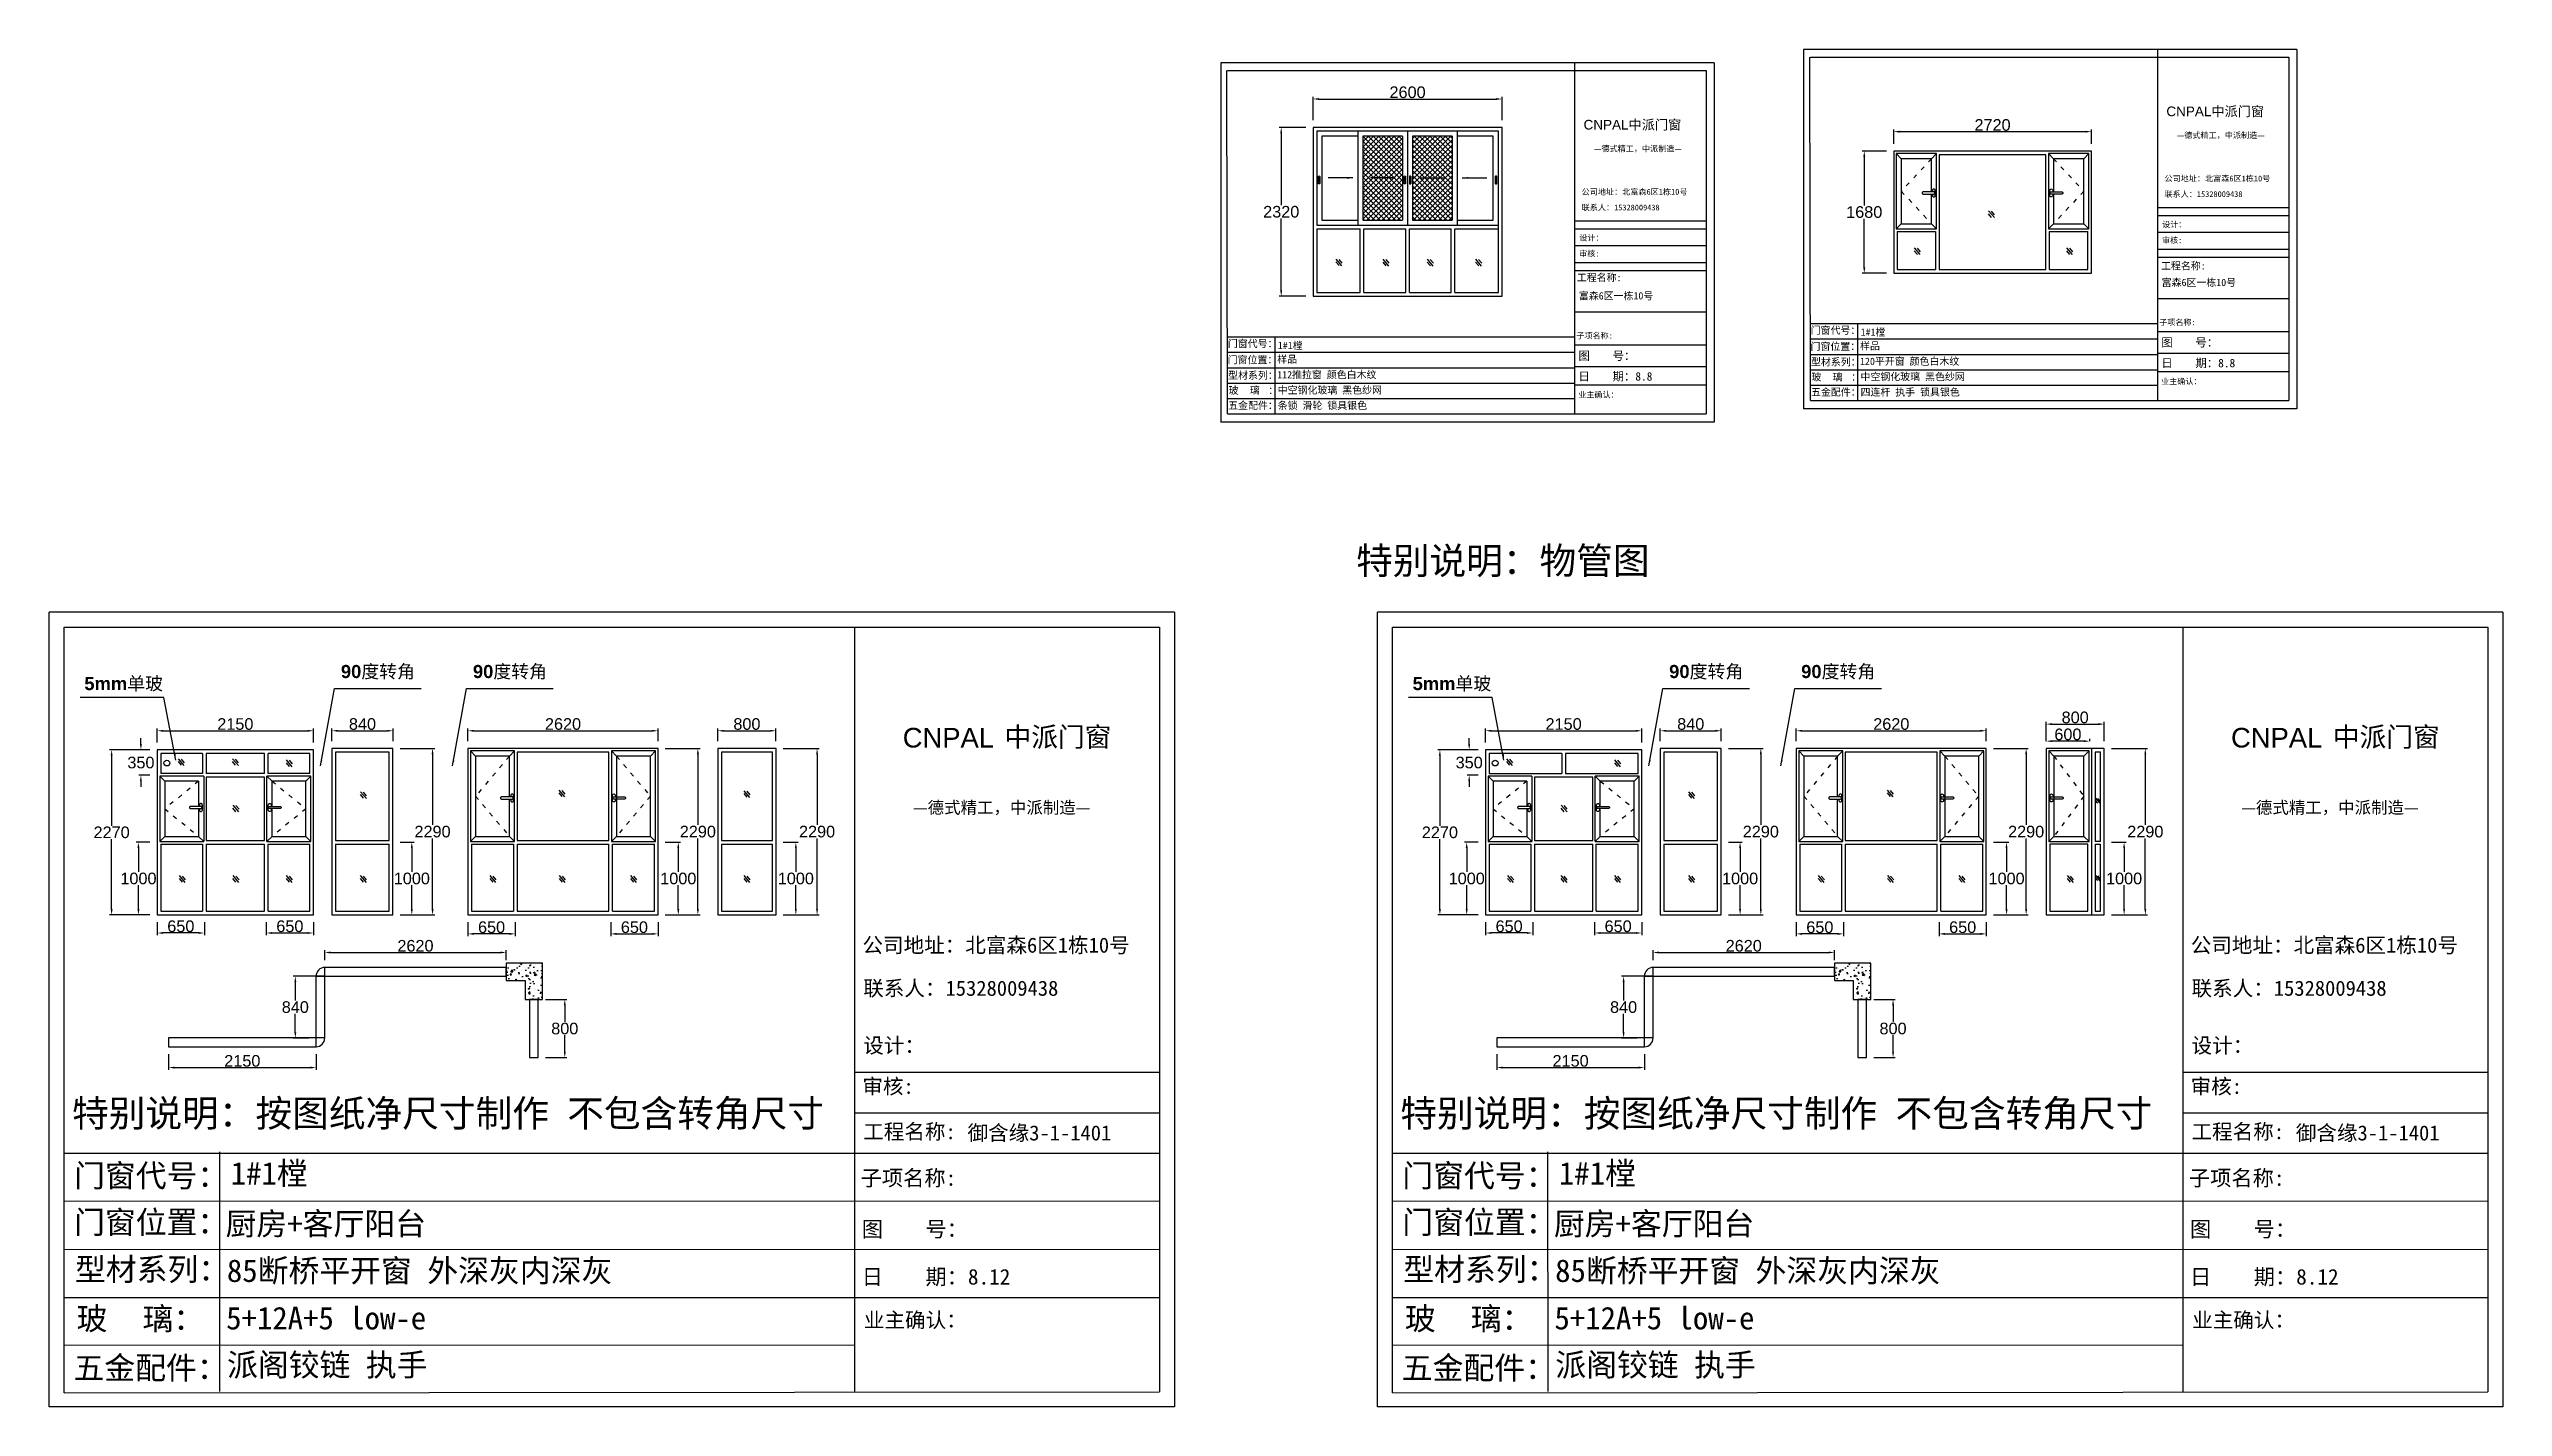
# Model space of a CAD drawing. Header units: inches. Extents: x -138455 to 599497, y -747149 to 13167.
# Drawn here: x 451941 to 485701, y -295300 to -276620 of the extents above; entities that cross this region are included whole.
import ezdxf

# ---------------------------------------------------------------- set-up
doc = ezdxf.new("R2010")
doc.units = ezdxf.units.IN
doc.header["$MEASUREMENT"] = 0
doc.header["$PDMODE"] = 35
doc.header["$PDSIZE"] = -3
doc.linetypes.add('ACAD_ISO03W100', pattern=[30, 12, -18])
doc.layers.add('0 @ 1', color=7, linetype='Continuous')
doc.styles.add('Annotative', font='arialbd.ttf')
doc.styles.add('MtXpl_', font='')
doc.styles.add('MtXpl__1', font='')
doc.styles.get("Standard").update_dxf_attribs({"font": 'arial.ttf'})
doc.styles.get('MtXpl_').set_extended_font_data('SimSun')
doc.styles.get('MtXpl__1').set_extended_font_data('SimSun', bold=True)
doc.dimstyles.get("Standard").update_dxf_attribs({"dimtxt": 80, "dimasz": 70, "dimexe": 40, "dimexo": 80, "dimgap": 0, "dimtad": 1, "dimtih": 1, "dimtoh": 1, "dimdec": 0, "dimzin": 0, "dimdsep": 46, "dimtxsty": 'Standard', "dimcen": 0.09, "dimadec": 0, "dimazin": 0, "dimtfac": 1, "dimtdec": 0, "dimtofl": 0, "dimtmove": 0, "dimatfit": 3, "dimfxl": 0, "dimtolj": 1, "dimtzin": 0, "dimarcsym": 0})

msp = doc.modelspace()

# ---------------------------------------------------------------- texts
for height, p in [(132.94, (481070.5, -277543.3)), (132.94, (473052.2, -277727)), (269.64, (463685.9, -286228.3)), (269.64, (481959.9, -286228.3))]:
    msp.add_text('CNPAL', height=height).set_placement(p)
for s, height, style, p in [('中派门窗', 132.94, 'MtXpl_', (481689.8, -277543.3)), ('中派门窗', 132.94, 'MtXpl_', (473671.4, -277727)), ('—德式精工，中派制造—', 79.764, 'MtXpl_', (481214.6, -277846)), ('—德式精工，中派制造—', 79.764, 'MtXpl_', (473196.2, -278029.7)), ('公司地址：北富森6区1栋10号', 79.764, 'MtXpl_', (481044.1, -278440.6)), ('联系人：15328009438', 79.764, 'MtXpl_', (473025.7, -278839.4)), ('公司地址：北富森6区1栋10号', 79.764, 'MtXpl_', (473025.7, -278624.3)), ('联系人：15328009438', 79.764, 'MtXpl_', (481044.1, -278655.7)), ('设计：', 79.27, 'MtXpl_', (472993.7, -279256.2)), ('设计：', 79.27, 'MtXpl_', (481012.1, -279072.5)), ('审核:', 79.27, 'MtXpl_', (472992.3, -279473.5)), ('审核:', 79.27, 'MtXpl_', (481010.6, -279289.8)), ('工程名称:', 100.15, 'MtXpl__1', (472959.9, -279812.9)), ('工程名称:', 100.15, 'MtXpl__1', (480996.9, -279652.5)), ('富森6区一栋10号', 100.15, 'MtXpl__1', (481005.9, -279880.8)), ('富森6区一栋10号', 100.15, 'MtXpl__1', (472987.6, -280064.5)), ('子项名称:', 79.27, 'MtXpl_', (472953.9, -280602.5)), ('1#1樘', 100.15, 'MtXpl__1', (476864.5, -280564.2)), ('子项名称:', 79.27, 'MtXpl_', (480972.3, -280418.8)), ('样品', 100.15, 'MtXpl__1', (468838, -280937.4)), ('1#1樘', 100.15, 'MtXpl__1', (468846.2, -280747.9)), ('图    号：', 114.86, 'MtXpl_', (472982.2, -280897.1)), ('样品', 100.15, 'MtXpl__1', (476856.3, -280753.7)), ('120平开窗 颜色白木纹', 100.148, 'MtXpl__1', (476856.3, -280965.5)), ('图    号：', 114.86, 'MtXpl_', (481000.5, -280713.4)), ('日    期：8.8', 114.86, 'MtXpl_', (481000.5, -280997.1)), ('112推拉窗 颜色白木纹', 100.148, 'MtXpl__1', (468838, -281149.2)), ('日    期：8.8', 114.86, 'MtXpl_', (472982.2, -281180.8)), ('中空钢化玻璃 黑色纱网 ', 100.148, 'MtXpl__1', (476862.9, -281177.4)), ('业主确认：', 79.27, 'MtXpl_', (480998.1, -281231)), ('条锁 滑轮 锁具银色 ', 100.148, 'MtXpl__1', (468844.6, -281572.9)), ('中空钢化玻璃 黑色纱网 ', 100.148, 'MtXpl__1', (468844.6, -281361.1)), ('业主确认：', 79.27, 'MtXpl_', (472979.7, -281414.7)), ('四连杆 执手 锁具银色', 100.148, 'MtXpl__1', (476862.9, -281389.2)), ('中派门窗', 269.64, 'MtXpl_', (465085.9, -286217.2)), ('中派门窗', 269.64, 'MtXpl_', (483359.9, -286217.2)), ('—德式精工，中派制造—', 165.935, 'MtXpl_', (463826.9, -287137.3)), ('—德式精工，中派制造—', 165.935, 'MtXpl_', (482100.9, -287137.3)), ('公司地址：北富森6区1栋10号', 207.419, 'MtXpl_', (463131.6, -289050.7)), ('公司地址：北富森6区1栋10号', 207.419, 'MtXpl_', (481405.6, -289050.7)), ('联系人：15328009438', 207.419, 'MtXpl_', (463142.9, -289643.7)), ('联系人：15328009438', 207.419, 'MtXpl_', (481416.9, -289643.7)), ('设计：', 207.42, 'MtXpl_', (463143.2, -290430.8)), ('设计：', 207.42, 'MtXpl_', (481417.2, -290430.8)), ('审核:', 207.42, 'MtXpl_', (463130, -290993.2)), ('审核:', 207.42, 'MtXpl_', (481404, -290993.2)), ('工程名称:', 207.42, 'MtXpl_', (463142.3, -291616.1)), ('御含缘3-1-1401', 207.419, 'MtXpl_', (464577.3, -291633.9)), ('工程名称:', 207.42, 'MtXpl_', (481416.3, -291616.1)), ('御含缘3-1-1401', 207.419, 'MtXpl_', (482851.3, -291633.9)), ('子项名称:', 214.34, 'MtXpl_', (463106.3, -292257)), ('子项名称:', 214.34, 'MtXpl_', (481380.3, -292257)), ('图    号：', 214.34, 'MtXpl_', (463121.7, -292959.9)), ('图    号：', 214.34, 'MtXpl_', (481395.7, -292959.9)), ('日    期：8.12', 214.336, 'MtXpl_', (463122.4, -293616.5)), ('日    期：8.12', 214.336, 'MtXpl_', (481396.4, -293616.5)), ('业主确认：', 207.42, 'MtXpl_', (463151.2, -294207.8)), ('业主确认：', 207.42, 'MtXpl_', (481425.2, -294207.8))]:
    msp.add_text(s, height=height, dxfattribs=dict(style=style)).set_placement(p)
at = {"layer": '0 @ 1', "style": 'Annotative'}
for s, height, p in [('门窗代号：', 100.15, (476176.9, -280538.8)), ('门窗位置：', 100.15, (468156.4, -280944.1)), ('门窗代号：', 100.15, (468158.6, -280722.5)), ('门窗位置：', 100.15, (476174.7, -280760.4)), ('型材系列：', 100.15, (476181, -280974.7)), ('型材系列：', 100.15, (468162.7, -281158.5)), ('玻    璃   ：', 100.15, (476187.5, -281181.7)), ('五金配件：', 100.15, (468162.9, -281572.5)), ('玻    璃   ：', 100.15, (468169.2, -281365.4)), ('五金配件：', 100.15, (476181.2, -281388.8)), ('门窗代号：', 311.13, (452284.8, -292273.5)), ('门窗代号：', 311.13, (470558.8, -292273.5)), ('门窗位置：', 311.13, (452284.8, -292914.5)), ('门窗位置：', 311.13, (470558.8, -292914.5)), ('型材系列：', 311.13, (452297.9, -293562)), ('型材系列：', 311.13, (470571.9, -293562)), ('玻    璃：', 311.13, (452319.6, -294240.9)), ('玻    璃：', 311.13, (470593.6, -294240.9)), ('五金配件：', 311.13, (452277.1, -294917.4)), ('五金配件：', 311.13, (470551.1, -294917.4))]:
    msp.add_text(s, height=height, dxfattribs=at).set_placement(p)
at = {"layer": '0 @ 1', "attachment_point": 1, "style": 'Annotative'}
for s, width, insert, char_height in [('{\\fSimSun|b1|i0|c134|p2;特别说明：物管图}', 15294.536, (469923.5, -283474), 370), ('5mm{\\fSimSun|b1|i0|c134|p2;单玻}', 1237.966, (452426.7, -285258.2), 180.693), ('90{\\fSimSun|b1|i0|c134|p2;度转角}', 1237.966, (455956.1, -285092.8), 180.693), ('90{\\fSimSun|b1|i0|c134|p2;度转角}', 1237.966, (457772.4, -285092.8), 180.693), ('5mm{\\fSimSun|b1|i0|c134|p2;单玻}', 1237.966, (470700.7, -285258.2), 180.693), ('90{\\fSimSun|b1|i0|c134|p2;度转角}', 1237.966, (474230.1, -285092.8), 180.693), ('90{\\fSimSun|b1|i0|c134|p2;度转角}', 1237.966, (476046.4, -285092.8), 180.693), ('{\\fSimSun|b1|i0|c134|p2;特别说明：按图纸净尺寸制作 不包含转角尺寸}', 15294.536, (452257.6, -291075.1), 370), ('{\\fSimSun|b1|i0|c134|p2;特别说明：按图纸净尺寸制作 不包含转角尺寸}', 15294.536, (470531.6, -291075.1), 370), ('{\\fSimSun|b1|i0|c134|p2;1#1樘}', 4396.385, (454439.2, -291930.6), 311.128), ('{\\fSimSun|b1|i0|c134|p2;1#1樘}', 4396.385, (472713.2, -291930.6), 311.128), ('{\\fSimSun|b1|i0|c134|p2;厨房+客厅阳台   }', 4396.385, (454369.7, -292623.8), 311.128), ('{\\fSimSun|b1|i0|c134|p2;厨房+客厅阳台   }', 4396.385, (472643.7, -292623.8), 311.128), ('{\\fSimSun|b1|i0|c134|p2;85断桥平开窗 外深灰内深灰}', 5954.175, (454387.6, -293269.8), 311.128), ('{\\fSimSun|b1|i0|c134|p2;85断桥平开窗 外深灰内深灰}', 5954.175, (472661.6, -293269.8), 311.128), ('{\\fSimSun|b1|i0|c134|p2;5+12A+5 low-e }', 7839.588, (454377.8, -293922.3), 311.128), ('{\\fSimSun|b1|i0|c134|p2;5+12A+5 low-e }', 7839.588, (472651.8, -293922.3), 311.128), ('{\\fSimSun|b1|i0|c134|p2;派阁铰链 执手  }', 7563.173, (454389.7, -294565.2), 311.128), ('{\\fSimSun|b1|i0|c134|p2;派阁铰链 执手  }', 7563.173, (472663.7, -294565.2), 311.128)]:
    msp.add_mtext_dynamic_manual_height_columns(s, width=width, gutter_width=903.5, heights=[0], dxfattribs=dict(at, insert=insert, char_height=char_height))

# ---------------------------------------------------------------- blocks, each defined once
blk = doc.blocks.new('*D1095')
at = {"color": 0, "lineweight": -2, "transparency": 16777216}
for p, q in [((469331, -277599), (469331, -277277)), ((469411, -277307), (471851, -277307)), ((471931, -277599), (471931, -277277))]:
    blk.add_line(p, q, dxfattribs=at)
at = {"color": 0, "transparency": 16777216}
for points in [[(469411, -277294), (469411, -277320), (469331, -277307)], [(471851, -277294), (471851, -277320), (471931, -277307)]]:
    blk.add_solid(points, dxfattribs=at)
at = {"layer": 'Defpoints', "color": 0, "transparency": 16777216}
for p in [(471931, -277307), (469331, -277699), (471931, -277699)]:
    blk.add_point(p, dxfattribs=at)
at = {"color": 0, "transparency": 16777216, "insert": (470631, -277215), "char_height": 160, "attachment_point": 5}
blk.add_mtext('\\A1;2600', dxfattribs=at)
blk = doc.blocks.new('*D1096')
at = {"color": 0, "lineweight": -2, "transparency": 16777216}
for p, q in [((469231, -277699), (468863, -277699)), ((468893, -277779), (468893, -278767)), ((468893, -279939), (468893, -278951)), ((469231, -280019), (468863, -280019))]:
    blk.add_line(p, q, dxfattribs=at)
at = {"color": 0, "transparency": 16777216}
for points in [[(468879, -277779), (468906, -277779), (468893, -277699)], [(468879, -279939), (468906, -279939), (468893, -280019)]]:
    blk.add_solid(points, dxfattribs=at)
at = {"layer": 'Defpoints', "color": 0, "transparency": 16777216}
for p in [(469331, -277699), (468893, -280019), (469331, -280019)]:
    blk.add_point(p, dxfattribs=at)
at = {"color": 0, "transparency": 16777216, "insert": (468893, -278859), "char_height": 160, "attachment_point": 5}
blk.add_mtext('\\A1;2320', dxfattribs=at)
blk = doc.blocks.new('123z')
at = {"color": 0}
for points in [[(94078, 52755), (94078, 52755, 0.414214), (94088, 52765), (94088, 52845, 0.414214), (94078, 52855), (94078, 52855, 0.414214), (94068, 52845), (94068, 52765, 0.414214)], [(94078, 52775), (94078, 52775, 0.414214), (94083, 52780), (94083, 52830, 0.414214), (94078, 52835), (94078, 52835, 0.414214), (94073, 52830), (94073, 52780, 0.414214)]]:
    blk.add_lwpolyline(points, format="xyb", close=True, dxfattribs=at)
blk = doc.blocks.new('123as')
at = {"color": 0}
for p, q in [((90189, 51387), (90252, 51462)), ((90194, 51330), (90312, 51470)), ((90251, 51335), (90314, 51410))]:
    blk.add_line(p, q, dxfattribs=at)
blk = doc.blocks.new('*D1098')
at = {"color": 0, "lineweight": -2, "transparency": 16777216}
for p, q in [((477319, -277923), (477319, -277726)), ((477399, -277756), (479959, -277756)), ((480039, -277923), (480039, -277726))]:
    blk.add_line(p, q, dxfattribs=at)
at = {"color": 0, "transparency": 16777216}
for points in [[(477399, -277743), (477399, -277770), (477319, -277756)], [(479959, -277743), (479959, -277770), (480039, -277756)]]:
    blk.add_solid(points, dxfattribs=at)
at = {"layer": 'Defpoints', "color": 0, "transparency": 16777216}
for p in [(480039, -277756), (477319, -278023), (480039, -278023)]:
    blk.add_point(p, dxfattribs=at)
at = {"color": 0, "transparency": 16777216, "insert": (478679, -277665), "char_height": 160, "attachment_point": 5}
blk.add_mtext('\\A1;2720', dxfattribs=at)
blk = doc.blocks.new('*D1099')
at = {"color": 0, "lineweight": -2, "transparency": 16777216}
for p, q in [((477219, -278023), (476884, -278023)), ((476914, -278103), (476914, -278771)), ((476914, -279623), (476914, -278955)), ((477219, -279703), (476884, -279703))]:
    blk.add_line(p, q, dxfattribs=at)
at = {"color": 0, "transparency": 16777216}
for points in [[(476901, -278103), (476928, -278103), (476914, -278023)], [(476901, -279623), (476928, -279623), (476914, -279703)]]:
    blk.add_solid(points, dxfattribs=at)
at = {"layer": 'Defpoints', "color": 0, "transparency": 16777216}
for p in [(477319, -278023), (476914, -279703), (477319, -279703)]:
    blk.add_point(p, dxfattribs=at)
at = {"color": 0, "transparency": 16777216, "insert": (476914, -278863), "char_height": 160, "attachment_point": 5}
blk.add_mtext('\\A1;1680', dxfattribs=at)
blk = doc.blocks.new('dzcs')
blk.add_lwpolyline([(142096, -3328), (142196, -3328, 0.414214), (142206, -3318), (142206, -3318, 0.414214), (142196, -3308), (142096, -3308, 0.414214), (142086, -3318), (142086, -3318, 0.414214)], format="xyb", close=True)
blk.add_lwpolyline([(142182, -3328), (142182, -3342, 0.414214), (142196, -3355), (142196, -3355, 0.414214), (142209, -3342), (142209, -3294, 0.414214), (142196, -3280), (142196, -3280, 0.414214), (142182, -3294), (142182, -3308)], format="xyb")
blk = doc.blocks.new('*D1131')
at = {"color": 0, "lineweight": -2, "transparency": 16777216}
for p, q in [((453329, -286261), (453175, -286261)), ((453205, -286181), (453205, -286101)), ((453329, -286611), (453175, -286611)), ((453205, -286691), (453205, -286771))]:
    blk.add_line(p, q, dxfattribs=at)
at = {"color": 0, "transparency": 16777216}
for points in [[(453191, -286181), (453218, -286181), (453205, -286261)], [(453191, -286691), (453218, -286691), (453205, -286611)]]:
    blk.add_solid(points, dxfattribs=at)
at = {"layer": 'Defpoints', "color": 0, "transparency": 16777216}
for p in [(453205, -286261), (453429, -286261), (453429, -286611)]:
    blk.add_point(p, dxfattribs=at)
at = {"color": 0, "transparency": 16777216, "insert": (453205, -286436), "char_height": 160, "attachment_point": 5}
blk.add_mtext('\\A1;350', dxfattribs=at)
blk = doc.blocks.new('*D1132')
at = {"color": 0, "lineweight": -2, "transparency": 16777216}
for p, q in [((453329, -287531), (453141, -287531)), ((453171, -287611), (453171, -287939)), ((453171, -288451), (453171, -288123)), ((453329, -288531), (453141, -288531))]:
    blk.add_line(p, q, dxfattribs=at)
at = {"color": 0, "transparency": 16777216}
for points in [[(453157, -287611), (453184, -287611), (453171, -287531)], [(453157, -288451), (453184, -288451), (453171, -288531)]]:
    blk.add_solid(points, dxfattribs=at)
at = {"layer": 'Defpoints', "color": 0, "transparency": 16777216}
for p in [(453429, -287531), (453171, -288531), (453429, -288531)]:
    blk.add_point(p, dxfattribs=at)
at = {"color": 0, "transparency": 16777216, "insert": (453171, -288031), "char_height": 160, "attachment_point": 5}
blk.add_mtext('\\A1;1000', dxfattribs=at)
blk = doc.blocks.new('*D1133')
at = {"color": 0, "lineweight": -2, "transparency": 16777216}
for p, q in [((456773, -286241), (457247, -286241)), ((457217, -286321), (457217, -287294)), ((457217, -288451), (457217, -287478)), ((456773, -288531), (457247, -288531))]:
    blk.add_line(p, q, dxfattribs=at)
at = {"color": 0, "transparency": 16777216}
for points in [[(457204, -286321), (457231, -286321), (457217, -286241)], [(457204, -288451), (457231, -288451), (457217, -288531)]]:
    blk.add_solid(points, dxfattribs=at)
at = {"layer": 'Defpoints', "color": 0, "transparency": 16777216}
for p in [(456673, -286241), (456673, -288531), (457217, -288531)]:
    blk.add_point(p, dxfattribs=at)
at = {"color": 0, "transparency": 16777216, "insert": (457217, -287386), "char_height": 160, "attachment_point": 5}
blk.add_mtext('\\A1;2290', dxfattribs=at)
blk = doc.blocks.new('*D1134')
at = {"color": 0, "lineweight": -2, "transparency": 16777216}
for p, q in [((455833, -286141), (455833, -285968)), ((455913, -285998), (456593, -285998)), ((456673, -286141), (456673, -285968))]:
    blk.add_line(p, q, dxfattribs=at)
at = {"color": 0, "transparency": 16777216}
for points in [[(455913, -285985), (455913, -286011), (455833, -285998)], [(456593, -285985), (456593, -286011), (456673, -285998)]]:
    blk.add_solid(points, dxfattribs=at)
at = {"layer": 'Defpoints', "color": 0, "transparency": 16777216}
for p in [(455833, -286241), (456673, -285998), (456673, -286241)]:
    blk.add_point(p, dxfattribs=at)
at = {"color": 0, "transparency": 16777216, "insert": (456253, -285906), "char_height": 160, "attachment_point": 5}
blk.add_mtext('\\A1;840', dxfattribs=at)
blk = doc.blocks.new('*D1135')
at = {"color": 0, "lineweight": -2, "transparency": 16777216}
for p, q in [((456773, -287531), (456962, -287531)), ((456932, -287611), (456932, -287939)), ((456932, -288451), (456932, -288123)), ((456773, -288531), (456962, -288531))]:
    blk.add_line(p, q, dxfattribs=at)
at = {"color": 0, "transparency": 16777216}
for points in [[(456918, -287611), (456945, -287611), (456932, -287531)], [(456918, -288451), (456945, -288451), (456932, -288531)]]:
    blk.add_solid(points, dxfattribs=at)
at = {"layer": 'Defpoints', "color": 0, "transparency": 16777216}
for p in [(456673, -287531), (456673, -288531), (456932, -288531)]:
    blk.add_point(p, dxfattribs=at)
at = {"color": 0, "transparency": 16777216, "insert": (456932, -288031), "char_height": 160, "attachment_point": 5}
blk.add_mtext('\\A1;1000', dxfattribs=at)
blk = doc.blocks.new('*D1136')
at = {"color": 0, "lineweight": -2, "transparency": 16777216}
for p, q in [((459669, -288631), (459669, -288822)), ((460319, -288631), (460319, -288822)), ((459749, -288792), (460239, -288792))]:
    blk.add_line(p, q, dxfattribs=at)
at = {"color": 0, "transparency": 16777216}
for points in [[(459749, -288779), (459749, -288806), (459669, -288792)], [(460239, -288779), (460239, -288806), (460319, -288792)]]:
    blk.add_solid(points, dxfattribs=at)
at = {"layer": 'Defpoints', "color": 0, "transparency": 16777216}
for p in [(459669, -288531), (460319, -288531), (460319, -288792)]:
    blk.add_point(p, dxfattribs=at)
at = {"color": 0, "transparency": 16777216, "insert": (459994, -288701), "char_height": 160, "attachment_point": 5}
blk.add_mtext('\\A1;650', dxfattribs=at)
blk = doc.blocks.new('*D1137')
at = {"color": 0, "lineweight": -2, "transparency": 16777216}
for p, q in [((454929, -288631), (454929, -288810)), ((455579, -288631), (455579, -288810)), ((455009, -288780), (455499, -288780))]:
    blk.add_line(p, q, dxfattribs=at)
at = {"color": 0, "transparency": 16777216}
for points in [[(455009, -288767), (455009, -288793), (454929, -288780)], [(455499, -288767), (455499, -288793), (455579, -288780)]]:
    blk.add_solid(points, dxfattribs=at)
at = {"layer": 'Defpoints', "color": 0, "transparency": 16777216}
for p in [(454929, -288531), (455579, -288531), (455579, -288780)]:
    blk.add_point(p, dxfattribs=at)
at = {"color": 0, "transparency": 16777216, "insert": (455254, -288688), "char_height": 160, "attachment_point": 5}
blk.add_mtext('\\A1;650', dxfattribs=at)
blk = doc.blocks.new('*D1138')
at = {"color": 0, "lineweight": -2, "transparency": 16777216}
for p, q in [((453429, -288631), (453429, -288810)), ((454079, -288631), (454079, -288810)), ((453999, -288780), (453509, -288780))]:
    blk.add_line(p, q, dxfattribs=at)
at = {"color": 0, "transparency": 16777216}
for points in [[(453509, -288767), (453509, -288793), (453429, -288780)], [(453999, -288767), (453999, -288793), (454079, -288780)]]:
    blk.add_solid(points, dxfattribs=at)
at = {"layer": 'Defpoints', "color": 0, "transparency": 16777216}
for p in [(453429, -288531), (454079, -288531), (453429, -288780)]:
    blk.add_point(p, dxfattribs=at)
at = {"color": 0, "transparency": 16777216, "insert": (453754, -288688), "char_height": 160, "attachment_point": 5}
blk.add_mtext('\\A1;650', dxfattribs=at)
blk = doc.blocks.new('*D1139')
at = {"color": 0, "lineweight": -2, "transparency": 16777216}
for p, q in [((457704, -288631), (457704, -288822)), ((458354, -288631), (458354, -288822)), ((458274, -288792), (457784, -288792))]:
    blk.add_line(p, q, dxfattribs=at)
at = {"color": 0, "transparency": 16777216}
for points in [[(457784, -288779), (457784, -288806), (457704, -288792)], [(458274, -288779), (458274, -288806), (458354, -288792)]]:
    blk.add_solid(points, dxfattribs=at)
at = {"layer": 'Defpoints', "color": 0, "transparency": 16777216}
for p in [(457704, -288531), (458354, -288531), (457704, -288792)]:
    blk.add_point(p, dxfattribs=at)
at = {"color": 0, "transparency": 16777216, "insert": (458029, -288701), "char_height": 160, "attachment_point": 5}
blk.add_mtext('\\A1;650', dxfattribs=at)
blk = doc.blocks.new('*D1140')
at = {"color": 0, "lineweight": -2, "transparency": 16777216}
for p, q in [((457704, -286141), (457704, -285968)), ((457784, -285998), (460239, -285998)), ((460319, -286141), (460319, -285968))]:
    blk.add_line(p, q, dxfattribs=at)
at = {"color": 0, "transparency": 16777216}
for points in [[(457784, -285985), (457784, -286011), (457704, -285998)], [(460239, -285985), (460239, -286011), (460319, -285998)]]:
    blk.add_solid(points, dxfattribs=at)
at = {"layer": 'Defpoints', "color": 0, "transparency": 16777216}
for p in [(457704, -286241), (460319, -285998), (460319, -286241)]:
    blk.add_point(p, dxfattribs=at)
at = {"color": 0, "transparency": 16777216, "insert": (459012, -285906), "char_height": 160, "attachment_point": 5}
blk.add_mtext('\\A1;2620', dxfattribs=at)
blk = doc.blocks.new('*D1141')
at = {"color": 0, "lineweight": -2, "transparency": 16777216}
for p, q in [((460419, -286241), (460897, -286241)), ((460867, -286321), (460867, -287294)), ((460867, -288451), (460867, -287478)), ((460419, -288531), (460897, -288531))]:
    blk.add_line(p, q, dxfattribs=at)
at = {"color": 0, "transparency": 16777216}
for points in [[(460854, -286321), (460881, -286321), (460867, -286241)], [(460854, -288451), (460881, -288451), (460867, -288531)]]:
    blk.add_solid(points, dxfattribs=at)
at = {"layer": 'Defpoints', "color": 0, "transparency": 16777216}
for p in [(460319, -286241), (460319, -288531), (460867, -288531)]:
    blk.add_point(p, dxfattribs=at)
at = {"color": 0, "transparency": 16777216, "insert": (460867, -287386), "char_height": 160, "attachment_point": 5}
blk.add_mtext('\\A1;2290', dxfattribs=at)
blk = doc.blocks.new('*D1142')
at = {"color": 0, "lineweight": -2, "transparency": 16777216}
for p, q in [((462042, -286241), (462537, -286241)), ((462507, -286321), (462507, -287294)), ((462507, -288451), (462507, -287478)), ((462042, -288531), (462537, -288531))]:
    blk.add_line(p, q, dxfattribs=at)
at = {"color": 0, "transparency": 16777216}
for points in [[(462494, -286321), (462520, -286321), (462507, -286241)], [(462494, -288451), (462520, -288451), (462507, -288531)]]:
    blk.add_solid(points, dxfattribs=at)
at = {"layer": 'Defpoints', "color": 0, "transparency": 16777216}
for p in [(461942, -286241), (461942, -288531), (462507, -288531)]:
    blk.add_point(p, dxfattribs=at)
at = {"color": 0, "transparency": 16777216, "insert": (462507, -287386), "char_height": 160, "attachment_point": 5}
blk.add_mtext('\\A1;2290', dxfattribs=at)
blk = doc.blocks.new('*D1143')
at = {"color": 0, "lineweight": -2, "transparency": 16777216}
for p, q in [((461142, -286141), (461142, -285968)), ((461222, -285998), (461862, -285998)), ((461942, -286141), (461942, -285968))]:
    blk.add_line(p, q, dxfattribs=at)
at = {"color": 0, "transparency": 16777216}
for points in [[(461222, -285985), (461222, -286011), (461142, -285998)], [(461862, -285985), (461862, -286011), (461942, -285998)]]:
    blk.add_solid(points, dxfattribs=at)
at = {"layer": 'Defpoints', "color": 0, "transparency": 16777216}
for p in [(461142, -286241), (461942, -285998), (461942, -286241)]:
    blk.add_point(p, dxfattribs=at)
at = {"color": 0, "transparency": 16777216, "insert": (461542, -285906), "char_height": 160, "attachment_point": 5}
blk.add_mtext('\\A1;800', dxfattribs=at)
blk = doc.blocks.new('*D1144')
at = {"color": 0, "lineweight": -2, "transparency": 16777216}
for p, q in [((453429, -286161), (453429, -285968)), ((453509, -285998), (455499, -285998)), ((455579, -286161), (455579, -285968))]:
    blk.add_line(p, q, dxfattribs=at)
at = {"color": 0, "transparency": 16777216}
for points in [[(453509, -285985), (453509, -286011), (453429, -285998)], [(455499, -285985), (455499, -286011), (455579, -285998)]]:
    blk.add_solid(points, dxfattribs=at)
at = {"layer": 'Defpoints', "color": 0, "transparency": 16777216}
for p in [(453429, -286261), (455579, -285998), (455579, -286261)]:
    blk.add_point(p, dxfattribs=at)
at = {"color": 0, "transparency": 16777216, "insert": (454504, -285906), "char_height": 160, "attachment_point": 5}
blk.add_mtext('\\A1;2150', dxfattribs=at)
blk = doc.blocks.new('*D1145')
at = {"color": 0, "lineweight": -2, "transparency": 16777216}
for p, q in [((455635, -289375), (455299, -289375)), ((455329, -289455), (455329, -289708)), ((455329, -290145), (455329, -289891)), ((455515, -290225), (455299, -290225))]:
    blk.add_line(p, q, dxfattribs=at)
at = {"color": 0, "transparency": 16777216}
for points in [[(455316, -289455), (455343, -289455), (455329, -289375)], [(455316, -290145), (455343, -290145), (455329, -290225)]]:
    blk.add_solid(points, dxfattribs=at)
at = {"layer": 'Defpoints', "color": 0, "transparency": 16777216}
for p in [(455735, -289375), (455329, -290225), (455615, -290225)]:
    blk.add_point(p, dxfattribs=at)
at = {"color": 0, "transparency": 16777216, "insert": (455329, -289800), "char_height": 160, "attachment_point": 5}
blk.add_mtext('\\A1;840', dxfattribs=at)
blk = doc.blocks.new('*D1146')
at = {"color": 0, "lineweight": -2, "transparency": 16777216}
for p, q in [((453585, -290445), (453585, -290661)), ((453665, -290631), (455535, -290631)), ((455615, -290445), (455615, -290661))]:
    blk.add_line(p, q, dxfattribs=at)
at = {"color": 0, "transparency": 16777216}
for points in [[(453665, -290618), (453665, -290645), (453585, -290631)], [(455535, -290618), (455535, -290645), (455615, -290631)]]:
    blk.add_solid(points, dxfattribs=at)
at = {"layer": 'Defpoints', "color": 0, "transparency": 16777216}
for p in [(453585, -290345), (455615, -290345), (455615, -290631)]:
    blk.add_point(p, dxfattribs=at)
at = {"color": 0, "transparency": 16777216, "insert": (454600, -290540), "char_height": 160, "attachment_point": 5}
blk.add_mtext('\\A1;2150', dxfattribs=at)
blk = doc.blocks.new('*D1147')
at = {"color": 0, "lineweight": -2, "transparency": 16777216}
for p, q in [((455735, -289155), (455735, -289018)), ((455815, -289048), (458150, -289048)), ((458230, -289155), (458230, -289018))]:
    blk.add_line(p, q, dxfattribs=at)
at = {"color": 0, "transparency": 16777216}
for points in [[(455815, -289035), (455815, -289062), (455735, -289048)], [(458150, -289035), (458150, -289062), (458230, -289048)]]:
    blk.add_solid(points, dxfattribs=at)
at = {"layer": 'Defpoints', "color": 0, "transparency": 16777216}
for p in [(455735, -289255), (458230, -289048), (458230, -289255)]:
    blk.add_point(p, dxfattribs=at)
at = {"color": 0, "transparency": 16777216, "insert": (456982, -288957), "char_height": 160, "attachment_point": 5}
blk.add_mtext('\\A1;2620', dxfattribs=at)
blk = doc.blocks.new('*D1148')
at = {"color": 0, "lineweight": -2, "transparency": 16777216}
for p, q in [((458770, -289695), (459066, -289695)), ((459036, -289775), (459036, -290003)), ((459036, -290415), (459036, -290186)), ((458770, -290495), (459066, -290495))]:
    blk.add_line(p, q, dxfattribs=at)
at = {"color": 0, "transparency": 16777216}
for points in [[(459023, -289775), (459050, -289775), (459036, -289695)], [(459023, -290415), (459050, -290415), (459036, -290495)]]:
    blk.add_solid(points, dxfattribs=at)
at = {"layer": 'Defpoints', "color": 0, "transparency": 16777216}
for p in [(458670, -289695), (458670, -290495), (459036, -290495)]:
    blk.add_point(p, dxfattribs=at)
at = {"color": 0, "transparency": 16777216, "insert": (459036, -290095), "char_height": 160, "attachment_point": 5}
blk.add_mtext('\\A1;800', dxfattribs=at)
blk = doc.blocks.new('*D1149')
at = {"color": 0, "lineweight": -2, "transparency": 16777216}
for p, q in [((453329, -286261), (452772, -286261)), ((452802, -286341), (452802, -287304)), ((452802, -288451), (452802, -287488)), ((453329, -288531), (452772, -288531))]:
    blk.add_line(p, q, dxfattribs=at)
at = {"color": 0, "transparency": 16777216}
for points in [[(452788, -286341), (452815, -286341), (452802, -286261)], [(452788, -288451), (452815, -288451), (452802, -288531)]]:
    blk.add_solid(points, dxfattribs=at)
at = {"layer": 'Defpoints', "color": 0, "transparency": 16777216}
for p in [(453429, -286261), (452802, -288531), (453429, -288531)]:
    blk.add_point(p, dxfattribs=at)
at = {"color": 0, "transparency": 16777216, "insert": (452802, -287396), "char_height": 160, "attachment_point": 5}
blk.add_mtext('\\A1;2270', dxfattribs=at)
blk = doc.blocks.new('*D1150')
at = {"color": 0, "lineweight": -2, "transparency": 16777216}
for p, q in [((460419, -287531), (460628, -287531)), ((460598, -287611), (460598, -287939)), ((460598, -288451), (460598, -288123)), ((460419, -288531), (460628, -288531))]:
    blk.add_line(p, q, dxfattribs=at)
at = {"color": 0, "transparency": 16777216}
for points in [[(460584, -287611), (460611, -287611), (460598, -287531)], [(460584, -288451), (460611, -288451), (460598, -288531)]]:
    blk.add_solid(points, dxfattribs=at)
at = {"layer": 'Defpoints', "color": 0, "transparency": 16777216}
for p in [(460319, -287531), (460319, -288531), (460598, -288531)]:
    blk.add_point(p, dxfattribs=at)
at = {"color": 0, "transparency": 16777216, "insert": (460598, -288031), "char_height": 160, "attachment_point": 5}
blk.add_mtext('\\A1;1000', dxfattribs=at)
blk = doc.blocks.new('*D1151')
at = {"color": 0, "lineweight": -2, "transparency": 16777216}
for p, q in [((462042, -287531), (462245, -287531)), ((462215, -287611), (462215, -287939)), ((462215, -288451), (462215, -288123)), ((462042, -288531), (462245, -288531))]:
    blk.add_line(p, q, dxfattribs=at)
at = {"color": 0, "transparency": 16777216}
for points in [[(462202, -287611), (462228, -287611), (462215, -287531)], [(462202, -288451), (462228, -288451), (462215, -288531)]]:
    blk.add_solid(points, dxfattribs=at)
at = {"layer": 'Defpoints', "color": 0, "transparency": 16777216}
for p in [(461942, -287531), (461942, -288531), (462215, -288531)]:
    blk.add_point(p, dxfattribs=at)
at = {"color": 0, "transparency": 16777216, "insert": (462215, -288031), "char_height": 160, "attachment_point": 5}
blk.add_mtext('\\A1;1000', dxfattribs=at)
blk = doc.blocks.new('*D1508')
at = {"color": 0, "lineweight": -2, "transparency": 16777216}
for p, q in [((471603, -286261), (471449, -286261)), ((471479, -286181), (471479, -286101)), ((471603, -286611), (471449, -286611)), ((471479, -286691), (471479, -286771))]:
    blk.add_line(p, q, dxfattribs=at)
at = {"color": 0, "transparency": 16777216}
for points in [[(471465, -286181), (471492, -286181), (471479, -286261)], [(471465, -286691), (471492, -286691), (471479, -286611)]]:
    blk.add_solid(points, dxfattribs=at)
at = {"layer": 'Defpoints', "color": 0, "transparency": 16777216}
for p in [(471479, -286261), (471703, -286261), (471703, -286611)]:
    blk.add_point(p, dxfattribs=at)
at = {"color": 0, "transparency": 16777216, "insert": (471479, -286436), "char_height": 160, "attachment_point": 5}
blk.add_mtext('\\A1;350', dxfattribs=at)
blk = doc.blocks.new('*D1516')
at = {"color": 0, "lineweight": -2, "transparency": 16777216}
for p, q in [((471603, -287531), (471415, -287531)), ((471445, -287611), (471445, -287939)), ((471445, -288451), (471445, -288123)), ((471603, -288531), (471415, -288531))]:
    blk.add_line(p, q, dxfattribs=at)
at = {"color": 0, "transparency": 16777216}
for points in [[(471431, -287611), (471458, -287611), (471445, -287531)], [(471431, -288451), (471458, -288451), (471445, -288531)]]:
    blk.add_solid(points, dxfattribs=at)
at = {"layer": 'Defpoints', "color": 0, "transparency": 16777216}
for p in [(471703, -287531), (471445, -288531), (471703, -288531)]:
    blk.add_point(p, dxfattribs=at)
at = {"color": 0, "transparency": 16777216, "insert": (471445, -288031), "char_height": 160, "attachment_point": 5}
blk.add_mtext('\\A1;1000', dxfattribs=at)
blk = doc.blocks.new('*D1501')
at = {"color": 0, "lineweight": -2, "transparency": 16777216}
for p, q in [((475047, -286241), (475521, -286241)), ((475491, -286321), (475491, -287294)), ((475491, -288451), (475491, -287478)), ((475047, -288531), (475521, -288531))]:
    blk.add_line(p, q, dxfattribs=at)
at = {"color": 0, "transparency": 16777216}
for points in [[(475478, -286321), (475505, -286321), (475491, -286241)], [(475478, -288451), (475505, -288451), (475491, -288531)]]:
    blk.add_solid(points, dxfattribs=at)
at = {"layer": 'Defpoints', "color": 0, "transparency": 16777216}
for p in [(474947, -286241), (474947, -288531), (475491, -288531)]:
    blk.add_point(p, dxfattribs=at)
at = {"color": 0, "transparency": 16777216, "insert": (475491, -287386), "char_height": 160, "attachment_point": 5}
blk.add_mtext('\\A1;2290', dxfattribs=at)
blk = doc.blocks.new('*D1502')
at = {"color": 0, "lineweight": -2, "transparency": 16777216}
for p, q in [((474107, -286141), (474107, -285968)), ((474187, -285998), (474867, -285998)), ((474947, -286141), (474947, -285968))]:
    blk.add_line(p, q, dxfattribs=at)
at = {"color": 0, "transparency": 16777216}
for points in [[(474187, -285985), (474187, -286011), (474107, -285998)], [(474867, -285985), (474867, -286011), (474947, -285998)]]:
    blk.add_solid(points, dxfattribs=at)
at = {"layer": 'Defpoints', "color": 0, "transparency": 16777216}
for p in [(474107, -286241), (474947, -285998), (474947, -286241)]:
    blk.add_point(p, dxfattribs=at)
at = {"color": 0, "transparency": 16777216, "insert": (474527, -285906), "char_height": 160, "attachment_point": 5}
blk.add_mtext('\\A1;840', dxfattribs=at)
blk = doc.blocks.new('*D1503')
at = {"color": 0, "lineweight": -2, "transparency": 16777216}
for p, q in [((475047, -287531), (475236, -287531)), ((475206, -287611), (475206, -287939)), ((475206, -288451), (475206, -288123)), ((475047, -288531), (475236, -288531))]:
    blk.add_line(p, q, dxfattribs=at)
at = {"color": 0, "transparency": 16777216}
for points in [[(475192, -287611), (475219, -287611), (475206, -287531)], [(475192, -288451), (475219, -288451), (475206, -288531)]]:
    blk.add_solid(points, dxfattribs=at)
at = {"layer": 'Defpoints', "color": 0, "transparency": 16777216}
for p in [(474947, -287531), (474947, -288531), (475206, -288531)]:
    blk.add_point(p, dxfattribs=at)
at = {"color": 0, "transparency": 16777216, "insert": (475206, -288031), "char_height": 160, "attachment_point": 5}
blk.add_mtext('\\A1;1000', dxfattribs=at)
blk = doc.blocks.new('*D1509')
at = {"color": 0, "lineweight": -2, "transparency": 16777216}
for p, q in [((477943, -288631), (477943, -288822)), ((478593, -288631), (478593, -288822)), ((478023, -288792), (478513, -288792))]:
    blk.add_line(p, q, dxfattribs=at)
at = {"color": 0, "transparency": 16777216}
for points in [[(478023, -288779), (478023, -288806), (477943, -288792)], [(478513, -288779), (478513, -288806), (478593, -288792)]]:
    blk.add_solid(points, dxfattribs=at)
at = {"layer": 'Defpoints', "color": 0, "transparency": 16777216}
for p in [(477943, -288531), (478593, -288531), (478593, -288792)]:
    blk.add_point(p, dxfattribs=at)
at = {"color": 0, "transparency": 16777216, "insert": (478268, -288701), "char_height": 160, "attachment_point": 5}
blk.add_mtext('\\A1;650', dxfattribs=at)
blk = doc.blocks.new('*D1517')
at = {"color": 0, "lineweight": -2, "transparency": 16777216}
for p, q in [((473203, -288631), (473203, -288810)), ((473853, -288631), (473853, -288810)), ((473283, -288780), (473773, -288780))]:
    blk.add_line(p, q, dxfattribs=at)
at = {"color": 0, "transparency": 16777216}
for points in [[(473283, -288767), (473283, -288793), (473203, -288780)], [(473773, -288767), (473773, -288793), (473853, -288780)]]:
    blk.add_solid(points, dxfattribs=at)
at = {"layer": 'Defpoints', "color": 0, "transparency": 16777216}
for p in [(473203, -288531), (473853, -288531), (473853, -288780)]:
    blk.add_point(p, dxfattribs=at)
at = {"color": 0, "transparency": 16777216, "insert": (473528, -288688), "char_height": 160, "attachment_point": 5}
blk.add_mtext('\\A1;650', dxfattribs=at)
blk = doc.blocks.new('*D1510')
at = {"color": 0, "lineweight": -2, "transparency": 16777216}
for p, q in [((471703, -288631), (471703, -288810)), ((472353, -288631), (472353, -288810)), ((472273, -288780), (471783, -288780))]:
    blk.add_line(p, q, dxfattribs=at)
at = {"color": 0, "transparency": 16777216}
for points in [[(471783, -288767), (471783, -288793), (471703, -288780)], [(472273, -288767), (472273, -288793), (472353, -288780)]]:
    blk.add_solid(points, dxfattribs=at)
at = {"layer": 'Defpoints', "color": 0, "transparency": 16777216}
for p in [(471703, -288531), (472353, -288531), (471703, -288780)]:
    blk.add_point(p, dxfattribs=at)
at = {"color": 0, "transparency": 16777216, "insert": (472028, -288688), "char_height": 160, "attachment_point": 5}
blk.add_mtext('\\A1;650', dxfattribs=at)
blk = doc.blocks.new('*D1511')
at = {"color": 0, "lineweight": -2, "transparency": 16777216}
for p, q in [((475978, -288631), (475978, -288822)), ((476628, -288631), (476628, -288822)), ((476548, -288792), (476058, -288792))]:
    blk.add_line(p, q, dxfattribs=at)
at = {"color": 0, "transparency": 16777216}
for points in [[(476058, -288779), (476058, -288806), (475978, -288792)], [(476548, -288779), (476548, -288806), (476628, -288792)]]:
    blk.add_solid(points, dxfattribs=at)
at = {"layer": 'Defpoints', "color": 0, "transparency": 16777216}
for p in [(475978, -288531), (476628, -288531), (475978, -288792)]:
    blk.add_point(p, dxfattribs=at)
at = {"color": 0, "transparency": 16777216, "insert": (476303, -288701), "char_height": 160, "attachment_point": 5}
blk.add_mtext('\\A1;650', dxfattribs=at)
blk = doc.blocks.new('*D1518')
at = {"color": 0, "lineweight": -2, "transparency": 16777216}
for p, q in [((475978, -286141), (475978, -285968)), ((476058, -285998), (478513, -285998)), ((478593, -286141), (478593, -285968))]:
    blk.add_line(p, q, dxfattribs=at)
at = {"color": 0, "transparency": 16777216}
for points in [[(476058, -285985), (476058, -286011), (475978, -285998)], [(478513, -285985), (478513, -286011), (478593, -285998)]]:
    blk.add_solid(points, dxfattribs=at)
at = {"layer": 'Defpoints', "color": 0, "transparency": 16777216}
for p in [(475978, -286241), (478593, -285998), (478593, -286241)]:
    blk.add_point(p, dxfattribs=at)
at = {"color": 0, "transparency": 16777216, "insert": (477286, -285906), "char_height": 160, "attachment_point": 5}
blk.add_mtext('\\A1;2620', dxfattribs=at)
blk = doc.blocks.new('*D1512')
at = {"color": 0, "lineweight": -2, "transparency": 16777216}
for p, q in [((478693, -286241), (479171, -286241)), ((479141, -286321), (479141, -287294)), ((479141, -288451), (479141, -287478)), ((478693, -288531), (479171, -288531))]:
    blk.add_line(p, q, dxfattribs=at)
at = {"color": 0, "transparency": 16777216}
for points in [[(479128, -286321), (479155, -286321), (479141, -286241)], [(479128, -288451), (479155, -288451), (479141, -288531)]]:
    blk.add_solid(points, dxfattribs=at)
at = {"layer": 'Defpoints', "color": 0, "transparency": 16777216}
for p in [(478593, -286241), (478593, -288531), (479141, -288531)]:
    blk.add_point(p, dxfattribs=at)
at = {"color": 0, "transparency": 16777216, "insert": (479141, -287386), "char_height": 160, "attachment_point": 5}
blk.add_mtext('\\A1;2290', dxfattribs=at)
blk = doc.blocks.new('*D1504')
at = {"color": 0, "lineweight": -2, "transparency": 16777216}
for p, q in [((480316, -286241), (480811, -286241)), ((480781, -286321), (480781, -287294)), ((480781, -288451), (480781, -287478)), ((480316, -288531), (480811, -288531))]:
    blk.add_line(p, q, dxfattribs=at)
at = {"color": 0, "transparency": 16777216}
for points in [[(480768, -286321), (480794, -286321), (480781, -286241)], [(480768, -288451), (480794, -288451), (480781, -288531)]]:
    blk.add_solid(points, dxfattribs=at)
at = {"layer": 'Defpoints', "color": 0, "transparency": 16777216}
for p in [(480216, -286241), (480216, -288531), (480781, -288531)]:
    blk.add_point(p, dxfattribs=at)
at = {"color": 0, "transparency": 16777216, "insert": (480781, -287386), "char_height": 160, "attachment_point": 5}
blk.add_mtext('\\A1;2290', dxfattribs=at)
blk = doc.blocks.new('*D1505')
at = {"color": 0, "lineweight": -2, "transparency": 16777216}
for p, q in [((479416, -286141), (479416, -285876)), ((479496, -285906), (480136, -285906)), ((480216, -286141), (480216, -285876))]:
    blk.add_line(p, q, dxfattribs=at)
at = {"color": 0, "transparency": 16777216}
for points in [[(479496, -285893), (479496, -285920), (479416, -285906)], [(480136, -285893), (480136, -285920), (480216, -285906)]]:
    blk.add_solid(points, dxfattribs=at)
at = {"layer": 'Defpoints', "color": 0, "transparency": 16777216}
for p in [(480216, -285906), (479416, -286241), (480216, -286241)]:
    blk.add_point(p, dxfattribs=at)
at = {"color": 0, "transparency": 16777216, "insert": (479816, -285815), "char_height": 160, "attachment_point": 5}
blk.add_mtext('\\A1;800', dxfattribs=at)
blk = doc.blocks.new('*D1519')
at = {"color": 0, "lineweight": -2, "transparency": 16777216}
for p, q in [((471703, -286161), (471703, -285968)), ((471783, -285998), (473773, -285998)), ((473853, -286161), (473853, -285968))]:
    blk.add_line(p, q, dxfattribs=at)
at = {"color": 0, "transparency": 16777216}
for points in [[(471783, -285985), (471783, -286011), (471703, -285998)], [(473773, -285985), (473773, -286011), (473853, -285998)]]:
    blk.add_solid(points, dxfattribs=at)
at = {"layer": 'Defpoints', "color": 0, "transparency": 16777216}
for p in [(471703, -286261), (473853, -285998), (473853, -286261)]:
    blk.add_point(p, dxfattribs=at)
at = {"color": 0, "transparency": 16777216, "insert": (472778, -285906), "char_height": 160, "attachment_point": 5}
blk.add_mtext('\\A1;2150', dxfattribs=at)
blk = doc.blocks.new('*D1506')
at = {"color": 0, "lineweight": -2, "transparency": 16777216}
for p, q in [((473909, -289375), (473573, -289375)), ((473603, -289455), (473603, -289708)), ((473603, -290145), (473603, -289891)), ((473789, -290225), (473573, -290225))]:
    blk.add_line(p, q, dxfattribs=at)
at = {"color": 0, "transparency": 16777216}
for points in [[(473590, -289455), (473617, -289455), (473603, -289375)], [(473590, -290145), (473617, -290145), (473603, -290225)]]:
    blk.add_solid(points, dxfattribs=at)
at = {"layer": 'Defpoints', "color": 0, "transparency": 16777216}
for p in [(474009, -289375), (473603, -290225), (473889, -290225)]:
    blk.add_point(p, dxfattribs=at)
at = {"color": 0, "transparency": 16777216, "insert": (473603, -289800), "char_height": 160, "attachment_point": 5}
blk.add_mtext('\\A1;840', dxfattribs=at)
blk = doc.blocks.new('*D1507')
at = {"color": 0, "lineweight": -2, "transparency": 16777216}
for p, q in [((471859, -290445), (471859, -290661)), ((471939, -290631), (473809, -290631)), ((473889, -290445), (473889, -290661))]:
    blk.add_line(p, q, dxfattribs=at)
at = {"color": 0, "transparency": 16777216}
for points in [[(471939, -290618), (471939, -290645), (471859, -290631)], [(473809, -290618), (473809, -290645), (473889, -290631)]]:
    blk.add_solid(points, dxfattribs=at)
at = {"layer": 'Defpoints', "color": 0, "transparency": 16777216}
for p in [(471859, -290345), (473889, -290345), (473889, -290631)]:
    blk.add_point(p, dxfattribs=at)
at = {"color": 0, "transparency": 16777216, "insert": (472874, -290540), "char_height": 160, "attachment_point": 5}
blk.add_mtext('\\A1;2150', dxfattribs=at)
blk = doc.blocks.new('*D1520')
at = {"color": 0, "lineweight": -2, "transparency": 16777216}
for p, q in [((474009, -289155), (474009, -289018)), ((474089, -289048), (476424, -289048)), ((476504, -289155), (476504, -289018))]:
    blk.add_line(p, q, dxfattribs=at)
at = {"color": 0, "transparency": 16777216}
for points in [[(474089, -289035), (474089, -289062), (474009, -289048)], [(476424, -289035), (476424, -289062), (476504, -289048)]]:
    blk.add_solid(points, dxfattribs=at)
at = {"layer": 'Defpoints', "color": 0, "transparency": 16777216}
for p in [(474009, -289255), (476504, -289048), (476504, -289255)]:
    blk.add_point(p, dxfattribs=at)
at = {"color": 0, "transparency": 16777216, "insert": (475256, -288957), "char_height": 160, "attachment_point": 5}
blk.add_mtext('\\A1;2620', dxfattribs=at)
blk = doc.blocks.new('*D1521')
at = {"color": 0, "lineweight": -2, "transparency": 16777216}
for p, q in [((477044, -289695), (477340, -289695)), ((477310, -289775), (477310, -290003)), ((477310, -290415), (477310, -290186)), ((477044, -290495), (477340, -290495))]:
    blk.add_line(p, q, dxfattribs=at)
at = {"color": 0, "transparency": 16777216}
for points in [[(477297, -289775), (477324, -289775), (477310, -289695)], [(477297, -290415), (477324, -290415), (477310, -290495)]]:
    blk.add_solid(points, dxfattribs=at)
at = {"layer": 'Defpoints', "color": 0, "transparency": 16777216}
for p in [(476944, -289695), (476944, -290495), (477310, -290495)]:
    blk.add_point(p, dxfattribs=at)
at = {"color": 0, "transparency": 16777216, "insert": (477310, -290095), "char_height": 160, "attachment_point": 5}
blk.add_mtext('\\A1;800', dxfattribs=at)
blk = doc.blocks.new('*D1513')
at = {"color": 0, "lineweight": -2, "transparency": 16777216}
for p, q in [((471603, -286261), (471046, -286261)), ((471076, -286341), (471076, -287304)), ((471076, -288451), (471076, -287488)), ((471603, -288531), (471046, -288531))]:
    blk.add_line(p, q, dxfattribs=at)
at = {"color": 0, "transparency": 16777216}
for points in [[(471062, -286341), (471089, -286341), (471076, -286261)], [(471062, -288451), (471089, -288451), (471076, -288531)]]:
    blk.add_solid(points, dxfattribs=at)
at = {"layer": 'Defpoints', "color": 0, "transparency": 16777216}
for p in [(471703, -286261), (471076, -288531), (471703, -288531)]:
    blk.add_point(p, dxfattribs=at)
at = {"color": 0, "transparency": 16777216, "insert": (471076, -287396), "char_height": 160, "attachment_point": 5}
blk.add_mtext('\\A1;2270', dxfattribs=at)
blk = doc.blocks.new('*D1514')
at = {"color": 0, "lineweight": -2, "transparency": 16777216}
for p, q in [((478693, -287531), (478902, -287531)), ((478872, -287611), (478872, -287939)), ((478872, -288451), (478872, -288123)), ((478693, -288531), (478902, -288531))]:
    blk.add_line(p, q, dxfattribs=at)
at = {"color": 0, "transparency": 16777216}
for points in [[(478858, -287611), (478885, -287611), (478872, -287531)], [(478858, -288451), (478885, -288451), (478872, -288531)]]:
    blk.add_solid(points, dxfattribs=at)
at = {"layer": 'Defpoints', "color": 0, "transparency": 16777216}
for p in [(478593, -287531), (478593, -288531), (478872, -288531)]:
    blk.add_point(p, dxfattribs=at)
at = {"color": 0, "transparency": 16777216, "insert": (478872, -288031), "char_height": 160, "attachment_point": 5}
blk.add_mtext('\\A1;1000', dxfattribs=at)
blk = doc.blocks.new('*D1515')
at = {"color": 0, "lineweight": -2, "transparency": 16777216}
for p, q in [((480316, -287531), (480519, -287531)), ((480489, -287611), (480489, -287939)), ((480489, -288451), (480489, -288123)), ((480316, -288531), (480519, -288531))]:
    blk.add_line(p, q, dxfattribs=at)
at = {"color": 0, "transparency": 16777216}
for points in [[(480476, -287611), (480502, -287611), (480489, -287531)], [(480476, -288451), (480502, -288451), (480489, -288531)]]:
    blk.add_solid(points, dxfattribs=at)
at = {"layer": 'Defpoints', "color": 0, "transparency": 16777216}
for p in [(480216, -287531), (480216, -288531), (480489, -288531)]:
    blk.add_point(p, dxfattribs=at)
at = {"color": 0, "transparency": 16777216, "insert": (480489, -288031), "char_height": 160, "attachment_point": 5}
blk.add_mtext('\\A1;1000', dxfattribs=at)
blk = doc.blocks.new('*D1522')
at = {"color": 0, "lineweight": -2, "transparency": 16777216}
for p, q in [((479416, -286141), (479416, -286111)), ((479936, -286141), (479496, -286141)), ((480016, -286141), (480016, -286111))]:
    blk.add_line(p, q, dxfattribs=at)
at = {"color": 0, "transparency": 16777216}
for points in [[(479496, -286128), (479496, -286154), (479416, -286141)], [(479936, -286128), (479936, -286154), (480016, -286141)]]:
    blk.add_solid(points, dxfattribs=at)
at = {"layer": 'Defpoints', "color": 0, "transparency": 16777216}
for p in [(479416, -286141), (479416, -286241), (480016, -286241)]:
    blk.add_point(p, dxfattribs=at)
at = {"color": 0, "transparency": 16777216, "insert": (479716, -286049), "char_height": 160, "attachment_point": 5}
blk.add_mtext('\\A1;600', dxfattribs=at)

# ---------------------------------------------------------------- dimensions: what is measured, and where the dimension line sits
for base, p1, p2, picture, middle in [((471930.7, -277307.2), (469330.7, -277699.2), (471930.7, -277699.2), '*D1095', (470630.7, -277215.5)), ((455578.8, -285998.1), (453428.8, -286261.1), (455578.8, -286261.1), '*D1144', (454503.8, -285906.4)), ((456672.5, -285998.1), (455832.5, -286241.1), (456672.5, -286241.1), '*D1134', (456252.5, -285906.4)), ((461942.4, -285998.1), (461142.4, -286241.1), (461942.4, -286241.1), '*D1143', (461542.4, -285906.4)), ((473852.8, -285998.1), (471702.8, -286261.1), (473852.8, -286261.1), '*D1519', (472777.8, -285906.4)), ((474946.5, -285998.1), (474106.5, -286241.1), (474946.5, -286241.1), '*D1502', (474526.5, -285906.4)), ((479416.4, -286141.1), (480016.4, -286241.1), (479416.4, -286241.1), '*D1522', (479716.4, -286049.4)), ((455578.8, -288780), (454928.8, -288531.1), (455578.8, -288531.1), '*D1137', (455253.8, -288688.3)), ((460319.2, -288792.2), (459669.2, -288531.1), (460319.2, -288531.1), '*D1136', (459994.2, -288700.5)), ((473852.8, -288780), (473202.8, -288531.1), (473852.8, -288531.1), '*D1517', (473527.8, -288688.3)), ((478593.2, -288792.2), (477943.2, -288531.1), (478593.2, -288531.1), '*D1509', (478268.2, -288700.5))]:
    dim = msp.add_linear_dim(base=base, p1=p1, p2=p2, dimstyle='Standard', override={"dimtxt": 160, "dimasz": 80, "dimexe": 30, "dimexo": 100, "dimgap": 10})
    dim.commit()
    dim.dimension.update_dxf_attribs({"geometry": picture, "text_midpoint": middle})
for base, p1, p2, angle, picture, middle in [((468892.8, -280019.2), (469330.7, -277699.2), (469330.7, -280019.2), 90, '*D1096', (468892.8, -278859.2)), ((476914.5, -279703.1), (477318.7, -278023.1), (477318.7, -279703.1), 90, '*D1099', (476914.5, -278863.1)), ((452801.7, -288531.1), (453428.8, -286261.1), (453428.8, -288531.1), 90, '*D1149', (452801.7, -287396.1)), ((453204.6, -286261.1), (453428.8, -286611.1), (453428.8, -286261.1), 90, '*D1131', (453204.6, -286436.1)), ((457217.5, -288531.1), (456672.5, -286241.1), (456672.5, -288531.1), 90, '*D1133', (457217.5, -287386.1)), ((471075.7, -288531.1), (471702.8, -286261.1), (471702.8, -288531.1), 90, '*D1513', (471075.7, -287396.1)), ((471478.6, -286261.1), (471702.8, -286611.1), (471702.8, -286261.1), 90, '*D1508', (471478.6, -286436.1)), ((475491.5, -288531.1), (474946.5, -286241.1), (474946.5, -288531.1), 90, '*D1501', (475491.5, -287386.1)), ((456931.7, -288531.1), (456672.5, -287531.1), (456672.5, -288531.1), 90, '*D1135', (456931.7, -288031.1)), ((462214.9, -288531.1), (461942.4, -287531.1), (461942.4, -288531.1), 90, '*D1151', (462214.9, -288031.1)), ((475205.7, -288531.1), (474946.5, -287531.1), (474946.5, -288531.1), 90, '*D1503', (475205.7, -288031.1)), ((480488.9, -288531.1), (480216.4, -287531.1), (480216.4, -288531.1), 90, '*D1515', (480488.9, -288031.1)), ((453428.8, -288780), (454078.8, -288531.1), (453428.8, -288531.1), 180, '*D1138', (453753.8, -288688.3)), ((457704.2, -288792.2), (458354.2, -288531.1), (457704.2, -288531.1), 180, '*D1139', (458029.2, -288700.5)), ((471702.8, -288780), (472352.8, -288531.1), (471702.8, -288531.1), 180, '*D1510', (472027.8, -288688.3)), ((475978.2, -288792.2), (476628.2, -288531.1), (475978.2, -288531.1), 180, '*D1511', (476303.2, -288700.5)), ((459036.4, -290494.5), (458669.5, -289694.5), (458669.5, -290494.5), 90, '*D1148', (459036.4, -290094.5)), ((477310.4, -290494.5), (476943.5, -289694.5), (476943.5, -290494.5), 90, '*D1521', (477310.4, -290094.5))]:
    dim = msp.add_linear_dim(base=base, p1=p1, p2=p2, angle=angle, dimstyle='Standard', override={"dimtxt": 160, "dimasz": 80, "dimexe": 30, "dimexo": 100, "dimgap": 10})
    dim.commit()
    dim.dimension.update_dxf_attribs({"geometry": picture, "text_midpoint": middle})
for base, p1, p2, text, picture, middle in [((480038.7, -277756.4), (477318.7, -278023.1), (480038.7, -278023.1), '2720', '*D1098', (478678.7, -277664.7)), ((460319.2, -285998.1), (457704.2, -286241.1), (460319.2, -286241.1), '2620', '*D1140', (459011.7, -285906.4)), ((478593.2, -285998.1), (475978.2, -286241.1), (478593.2, -286241.1), '2620', '*D1518', (477285.7, -285906.4)), ((458229.5, -289048.2), (455734.5, -289254.5), (458229.5, -289254.5), '2620', '*D1147', (456982, -288956.5)), ((476503.5, -289048.2), (474008.5, -289254.5), (476503.5, -289254.5), '2620', '*D1520', (475256, -288956.5)), ((455614.5, -290631.3), (453584.5, -290344.5), (455614.5, -290344.5), '2150', '*D1146', (454599.5, -290539.6)), ((473888.5, -290631.3), (471858.5, -290344.5), (473888.5, -290344.5), '2150', '*D1507', (472873.5, -290539.6))]:
    dim = msp.add_linear_dim(base=base, p1=p1, p2=p2, text=text, dimstyle='Standard', override={"dimtxt": 160, "dimasz": 80, "dimexe": 30, "dimexo": 100, "dimgap": 10})
    dim.commit()
    dim.dimension.update_dxf_attribs({"geometry": picture, "text_midpoint": middle})
dim = msp.add_linear_dim(base=(480216.4, -285906.4), p1=(479416.4, -286241.1), p2=(480216.4, -286241.1), dimstyle='Standard', override={"dimtxt": 160, "dimasz": 80, "dimexe": 30, "dimexo": 100, "dimgap": 10})
dim.commit()
dim.dimension.update_dxf_attribs({"geometry": '*D1505', "text_midpoint": (479816.4, -285906.4), "dimtype": 160})
for base, p1, p2, picture, middle in [((460867.2, -288531.1), (460319.2, -286241.1), (460319.2, -288531.1), '*D1141', (460867.2, -287386.1)), ((462506.9, -288531.1), (461942.4, -286241.1), (461942.4, -288531.1), '*D1142', (462506.9, -287386.1)), ((479141.2, -288531.1), (478593.2, -286241.1), (478593.2, -288531.1), '*D1512', (479141.2, -287386.1)), ((480780.9, -288531.1), (480216.4, -286241.1), (480216.4, -288531.1), '*D1504', (480780.9, -287386.1)), ((453170.7, -288531.1), (453428.8, -287531.1), (453428.8, -288531.1), '*D1132', (453170.7, -288031.1)), ((460597.8, -288531.1), (460319.2, -287531.1), (460319.2, -288531.1), '*D1150', (460597.8, -288031.1)), ((471444.7, -288531.1), (471702.8, -287531.1), (471702.8, -288531.1), '*D1516', (471444.7, -288031.1)), ((478871.8, -288531.1), (478593.2, -287531.1), (478593.2, -288531.1), '*D1514', (478871.8, -288031.1))]:
    dim = msp.add_linear_dim(base=base, p1=p1, p2=p2, angle=90, dimstyle='Standard', override={"dimtxt": 160, "dimasz": 80, "dimexe": 30, "dimexo": 100, "dimgap": 10})
    dim.commit()
    dim.dimension.update_dxf_attribs({"geometry": picture, "text_midpoint": middle, "dimtype": 160})
for base, p1, p2, picture, middle in [((455329.4, -290224.5), (455734.5, -289374.5), (455614.5, -290224.5), '*D1145', (455329.4, -289799.5)), ((473603.4, -290224.5), (474008.5, -289374.5), (473888.5, -290224.5), '*D1506', (473603.4, -289799.5))]:
    dim = msp.add_linear_dim(base=base, p1=p1, p2=p2, angle=90, text='840', dimstyle='Standard', override={"dimtxt": 160, "dimasz": 80, "dimexe": 30, "dimexo": 100, "dimgap": 10})
    dim.commit()
    dim.dimension.update_dxf_attribs({"geometry": picture, "text_midpoint": middle})

# ---------------------------------------------------------------- hatches: boundary and pattern name
h = msp.add_hatch()
h.set_pattern_fill('ANSI37', color=256, scale=400)
h.set_pattern_definition([(45, (147.42, 0), (-35.355339, 35.355339), []), (135, (147.42, 0), (-35.355339, -35.355339), [])])
h.paths.add_polyline_path([(470560.7, -277819.2), (470015.7, -277819.2), (470015.7, -278974.2), (470560.7, -278974.2)])
h.paths.add_polyline_path([(470700.7, -278974.2), (471245.7, -278974.2), (471245.7, -277819.2), (470700.7, -277819.2)])
h = msp.add_hatch()
h.set_pattern_fill('AR-CONC', color=256, scale=30)
h.set_pattern_definition([(50, (-2034, 240), (215.178055, -18.82564), [22.5, -247.5]), (355, (-2034, 240), (-41.6254, 225.65764), [18, -198]), (100.451444, (-2016.07, 238.43), (173.552654, 206.832), [19.12206, -210.34263]), (46.1842, (-2034, 300), (320.1724, -49.65578), [33.75, -371.25]), (96.635635, (-2007.32, 295.86), (280.39858, 292.23558), [28.6831, -315.51413]), (351.184164, (-2034, 300), (280.39858, 292.23558), [27, -297]), (21, (-2004, 285), (179.072116, -120.78567), [22.5, -247.5]), (326, (-2004, 285), (72.9946, 217.54501), [18, -198]), (71.451445, (-1989.08, 274.93), (252.06671, 96.759346), [19.12206, -210.34263]), (37.5, (-2034, 240), (3.647957, 99.868156), [0, -195.6, 0, -201, 0, -198.75]), (7.5, (-2034, 240), (78.920861, 118.323514), [0, -114.6, 0, -191.1, 0, -75.75]), (327.5, (-2100.9, 240), (160.146731, -6.766462), [0, -75, 0, -234, 0, -310.5]), (317.5, (-2130.9, 240), (174.95585, 30.031495), [0, -97.5, 0, -155.4, 0, -220.5])])
h.paths.add_polyline_path([(458489.5, -289434.5), (458489.5, -289694.5), (458729.5, -289694.5), (458729.5, -289194.5), (458489.5, -289194.5), (458229.5, -289194.5), (458229.5, -289434.5)])
h = msp.add_hatch()
h.set_pattern_fill('AR-CONC', color=256, scale=30)
h.set_pattern_definition([(50, (16240, 240), (215.178055, -18.82564), [22.5, -247.5]), (355, (16240, 240), (-41.6254, 225.65764), [18, -198]), (100.451444, (16257.93, 238.43), (173.552654, 206.832), [19.12206, -210.34263]), (46.1842, (16240, 300), (320.1724, -49.65578), [33.75, -371.25]), (96.635635, (16266.68, 295.86), (280.39858, 292.23558), [28.6831, -315.51413]), (351.184164, (16240, 300), (280.39858, 292.23558), [27, -297]), (21, (16270, 285), (179.072116, -120.78567), [22.5, -247.5]), (326, (16270, 285), (72.9946, 217.54501), [18, -198]), (71.451445, (16284.92, 274.93), (252.06671, 96.759346), [19.12206, -210.34263]), (37.5, (16240, 240), (3.647957, 99.868156), [0, -195.6, 0, -201, 0, -198.75]), (7.5, (16240, 240), (78.920861, 118.323514), [0, -114.6, 0, -191.1, 0, -75.75]), (327.5, (16173.1, 240), (160.146731, -6.766462), [0, -75, 0, -234, 0, -310.5]), (317.5, (16143.1, 240), (174.95585, 30.031495), [0, -97.5, 0, -155.4, 0, -220.5])])
h.paths.add_polyline_path([(476763.5, -289434.5), (476763.5, -289694.5), (477003.5, -289694.5), (477003.5, -289194.5), (476763.5, -289194.5), (476503.5, -289194.5), (476503.5, -289434.5)])

# ---------------------------------------------------------------- linework, layer by layer
for p, q in [((468060.3, -276807.5), (468060.3, -281753.8)), ((474849.1, -276807.5), (468060.3, -276807.5)), ((472929.5, -276804), (472929.5, -281639)), ((474849.1, -276807.5), (474849.1, -281753.8)), ((482867.5, -276623.8), (476078.6, -276623.8)), ((476078.6, -276623.8), (476078.6, -281570)), ((476173.4, -281455.3), (476165.1, -276731)), ((476173, -276731), (482756.7, -276731)), ((480947.8, -276620.3), (480947.8, -281455.3)), ((482756.7, -276731), (482756.7, -281455.3)), ((482867.5, -276623.8), (482867.5, -281570)), ((468155.1, -281639), (468146.8, -276914.8)), ((468154.7, -276914.8), (474738.4, -276914.8)), ((474738.4, -276914.8), (474738.4, -281639)), ((471930.7, -277699.2), (469330.7, -277699.2)), ((469330.7, -277699.2), (469330.7, -280019.2)), ((471880.7, -277749.2), (469380.7, -277749.2)), ((469380.7, -277749.2), (469380.7, -279044.2)), ((469945.7, -277749.2), (469945.7, -279044.2)), ((470015.7, -277819.2), (470015.7, -278974.2)), ((470560.7, -277819.2), (470560.7, -278974.2)), ((470630.7, -277749.2), (470630.7, -279044.2)), ((470700.7, -277819.2), (470700.7, -278974.2)), ((471245.7, -277819.2), (471245.7, -278974.2)), ((471315.7, -277749.2), (471315.7, -279044.2)), ((471880.7, -279969.2), (471880.7, -277749.2)), ((471930.7, -280019.2), (471930.7, -277699.2)), ((480038.7, -278023.1), (477318.7, -278023.1)), ((477318.7, -278023.1), (477318.7, -279703.1)), ((477423.7, -278128.1), (477353.7, -278058.1)), ((477838.7, -278128.1), (477908.7, -278058.1)), ((477943.7, -278073.1), (477943.7, -279653.1)), ((479413.7, -279653.1), (479413.7, -278073.1)), ((479518.7, -278128.1), (479448.7, -278058.1)), ((479933.7, -278128.1), (480003.7, -278058.1)), ((480038.7, -279703.1), (480038.7, -278023.1)), ((480947.8, -278800.5), (482756.7, -278800.5)), ((469380.7, -279044.2), (471880.7, -279044.2)), ((469380.7, -279094.2), (469980.7, -279094.2)), ((469380.7, -279094.2), (469380.7, -279969.2)), ((469450.7, -278974.2), (469945.7, -278974.2)), ((469980.7, -279969.2), (469980.7, -279094.2)), ((470015.7, -278974.2), (470560.7, -278974.2)), ((470030.7, -279969.2), (470030.7, -279094.2)), ((470030.7, -279094.2), (470605.7, -279094.2)), ((470605.7, -279969.2), (470605.7, -279094.2)), ((470655.7, -279969.2), (470655.7, -279094.2)), ((470655.7, -279094.2), (471230.7, -279094.2)), ((470700.7, -278974.2), (471245.7, -278974.2)), ((471230.7, -279969.2), (471230.7, -279094.2)), ((471280.7, -279969.2), (471280.7, -279094.2)), ((471280.7, -279094.2), (471880.7, -279094.2)), ((471315.7, -278974.2), (471810.7, -278974.2)), ((472929.5, -278984.2), (474738.4, -278984.2)), ((472929.5, -279095), (474738.4, -279095)), ((477423.7, -279023.1), (477353.7, -279093.1)), ((477368.7, -279128.1), (477893.7, -279128.1)), ((477838.7, -279023.1), (477908.7, -279093.1)), ((477893.7, -279128.1), (477893.7, -279653.1)), ((479518.7, -279023.1), (479448.7, -279093.1)), ((479463.7, -279653.1), (479463.7, -279128.1)), ((479463.7, -279128.1), (479988.7, -279128.1)), ((479933.7, -279023.1), (480003.7, -279093.1)), ((480947.8, -278911.3), (482756.7, -278911.3)), ((480947.8, -279139.7), (482756.7, -279139.7)), ((472929.5, -279323.4), (474738.4, -279323.4)), ((480947.8, -279373.6), (482756.7, -279373.6)), ((480947.8, -279484.4), (482756.7, -279484.4)), ((472929.5, -279557.3), (474738.4, -279557.3)), ((472929.5, -279668.1), (474738.4, -279668.1)), ((477318.7, -279703.1), (480038.7, -279703.1)), ((469330.7, -280019.2), (471930.7, -280019.2)), ((469380.7, -279969.2), (469980.7, -279969.2)), ((470030.7, -279969.2), (470605.7, -279969.2)), ((470655.7, -279969.2), (471230.7, -279969.2)), ((471280.7, -279969.2), (471880.7, -279969.2)), ((480947.8, -280050.8), (482756.7, -280050.8)), ((472929.5, -280234.5), (474738.4, -280234.5)), ((476173, -280396), (480947.8, -280396)), ((476822.1, -280396), (476822.1, -281455.3)), ((480947.8, -280506.3), (482756.7, -280506.3)), ((468154.7, -280579.7), (472929.5, -280579.7)), ((468154.7, -280791.6), (472929.5, -280791.6)), ((468803.8, -280579.7), (468803.8, -281639)), ((472929.5, -280690), (474738.4, -280690)), ((476173, -280607.9), (480947.8, -280607.9)), ((476173, -280819.7), (480947.8, -280819.7)), ((480947.8, -280804.5), (482756.7, -280804.5)), ((468154.7, -281003.4), (472929.5, -281003.4)), ((472929.5, -280988.2), (474738.4, -280988.2)), ((476173, -281031.6), (480947.8, -281031.6)), ((480947.8, -281055.7), (482756.7, -281055.7)), ((468154.7, -281215.3), (472929.5, -281215.3)), ((468154.7, -281427.1), (472929.5, -281427.1)), ((472929.5, -281239.4), (474738.4, -281239.4)), ((476173, -281243.4), (480947.8, -281243.4)), ((476173.4, -281455.3), (482756.7, -281455.3)), ((474849.1, -281753.8), (468060.3, -281753.8)), ((468155.1, -281639), (474738.4, -281639)), ((468803.8, -281750.3), (468803.8, -281753.8)), ((482867.5, -281570), (476078.6, -281570)), ((476822.1, -281566.5), (476822.1, -281570)), ((467426.6, -284364.3), (451941.4, -284364.3)), ((451941.4, -295299.7), (451941.4, -284364.3)), ((452148.8, -284571.1), (467219.9, -284571.1)), ((452148.8, -295104), (452148.8, -284571.1)), ((463023.7, -284571.1), (463023.7, -295093.1)), ((467219.9, -284571.1), (467219.9, -295092.4)), ((467426.6, -284364.3), (467426.6, -295299.7)), ((485700.6, -284364.3), (470215.4, -284364.3)), ((470215.4, -295299.7), (470215.4, -284364.3)), ((470422.8, -284571.1), (485493.9, -284571.1)), ((470422.8, -295104), (470422.8, -284571.1)), ((481297.7, -284571.1), (481297.7, -295093.1)), ((485493.9, -284571.1), (485493.9, -295092.4)), ((485700.6, -284364.3), (485700.6, -295299.7)), ((455578.8, -286261.1), (453428.8, -286261.1)), ((453428.8, -286261.1), (453428.8, -288531.1)), ((455578.8, -288531.1), (455578.8, -286261.1)), ((456672.5, -286241.1), (455832.5, -286241.1)), ((455832.5, -286241.1), (455832.5, -288531.1)), ((456672.5, -288531.1), (456672.5, -286241.1)), ((460319.2, -286241.1), (457704.2, -286241.1)), ((457704.2, -286241.1), (457704.2, -288531.1)), ((457809.2, -286346.1), (457739.2, -286276.1)), ((458274.2, -286346.1), (458344.2, -286276.1)), ((459749.2, -286346.1), (459679.2, -286276.1)), ((460214.2, -286346.1), (460284.2, -286276.1)), ((460319.2, -288531.1), (460319.2, -286241.1)), ((461942.4, -286241.1), (461142.4, -286241.1)), ((461142.4, -286241.1), (461142.4, -288531.1)), ((461942.4, -288531.1), (461942.4, -286241.1)), ((473852.8, -286261.1), (471702.8, -286261.1)), ((471702.8, -286261.1), (471702.8, -288531.1)), ((473852.8, -288531.1), (473852.8, -286261.1)), ((474946.5, -286241.1), (474106.5, -286241.1)), ((474106.5, -286241.1), (474106.5, -288531.1)), ((474946.5, -288531.1), (474946.5, -286241.1)), ((478593.2, -286241.1), (475978.2, -286241.1)), ((475978.2, -286241.1), (475978.2, -288531.1)), ((476083.2, -286346.1), (476013.2, -286276.1)), ((476548.2, -286346.1), (476618.2, -286276.1)), ((478023.2, -286346.1), (477953.2, -286276.1)), ((478488.2, -286346.1), (478558.2, -286276.1)), ((478593.2, -288531.1), (478593.2, -286241.1)), ((480216.4, -286241.1), (479416.4, -286241.1)), ((479416.4, -286241.1), (479416.4, -288531.1)), ((479521.4, -286346.1), (479451.4, -286276.1)), ((479936.4, -286346.1), (480006.4, -286276.1)), ((480041.4, -286241.1), (480041.4, -288531.1)), ((480216.4, -288531.1), (480216.4, -286241.1)), ((454053.8, -286586.1), (453478.8, -286586.1)), ((454053.8, -286311.1), (454053.8, -286586.1)), ((454103.8, -286311.1), (454103.8, -286586.1)), ((454903.8, -286586.1), (454103.8, -286586.1)), ((454903.8, -286586.1), (454903.8, -286311.1)), ((454953.8, -286586.1), (454953.8, -286311.1)), ((455528.8, -286586.1), (454953.8, -286586.1)), ((458379.2, -286291.1), (458379.2, -287506.1)), ((459644.2, -287506.1), (459644.2, -286291.1)), ((472752.8, -286311.1), (472752.8, -286586.1)), ((472802.8, -286311.1), (472802.8, -286586.1)), ((476653.2, -286291.1), (476653.2, -287506.1)), ((477918.2, -287506.1), (477918.2, -286291.1)), ((480091.4, -286291.1), (480091.4, -287521.1)), ((480166.4, -286291.1), (480091.4, -286291.1)), ((480166.4, -287521.1), (480166.4, -286291.1)), ((453463.8, -286621.1), (453463.8, -287521.1)), ((454068.8, -286621.1), (453463.8, -286621.1)), ((453533.8, -286691.1), (453463.8, -286621.1)), ((453998.8, -286691.1), (453533.8, -286691.1)), ((453533.8, -286691.1), (453533.8, -287451.1)), ((453998.8, -286691.1), (453998.8, -287039.6)), ((454068.8, -286621.1), (454068.8, -287521.1)), ((454103.8, -286636.1), (454103.8, -287506.1)), ((454903.8, -286636.1), (454103.8, -286636.1)), ((454903.8, -287506.1), (454903.8, -286636.1)), ((455543.8, -286621.1), (454938.8, -286621.1)), ((454938.8, -287521.1), (454938.8, -286621.1)), ((455008.8, -286691.1), (454938.8, -286621.1)), ((455473.8, -286691.1), (455008.8, -286691.1)), ((455008.8, -287039.6), (455008.8, -286691.1)), ((455473.8, -286691.1), (455543.8, -286621.1)), ((455473.8, -287451.1), (455473.8, -286691.1)), ((455543.8, -287521.1), (455543.8, -286621.1)), ((472342.8, -286621.1), (471737.8, -286621.1)), ((471737.8, -286621.1), (471737.8, -287521.1)), ((471807.8, -286691.1), (471737.8, -286621.1)), ((472272.8, -286691.1), (471807.8, -286691.1)), ((471807.8, -286691.1), (471807.8, -287451.1)), ((472272.8, -286691.1), (472272.8, -287039.6)), ((472342.8, -286621.1), (472342.8, -287521.1)), ((473177.8, -286636.1), (472377.8, -286636.1)), ((472377.8, -286636.1), (472377.8, -287506.1)), ((473177.8, -287506.1), (473177.8, -286636.1)), ((473212.8, -287521.1), (473212.8, -286621.1)), ((473817.8, -286621.1), (473212.8, -286621.1)), ((473282.8, -286691.1), (473212.8, -286621.1)), ((473282.8, -287039.6), (473282.8, -286691.1)), ((473747.8, -286691.1), (473282.8, -286691.1)), ((473747.8, -286691.1), (473817.8, -286621.1)), ((473747.8, -287451.1), (473747.8, -286691.1)), ((473817.8, -287521.1), (473817.8, -286621.1)), ((453998.8, -287068.8), (453998.8, -287451.1)), ((455008.8, -287451.1), (455008.8, -287068.8)), ((472272.8, -287068.8), (472272.8, -287451.1)), ((473282.8, -287451.1), (473282.8, -287068.8)), ((453533.8, -287451.1), (453463.8, -287521.1)), ((453463.8, -287521.1), (454068.8, -287521.1)), ((453478.8, -287556.1), (453478.8, -288481.1)), ((453478.8, -287556.1), (454053.8, -287556.1)), ((453533.8, -287451.1), (453998.8, -287451.1)), ((453998.8, -287451.1), (454068.8, -287521.1)), ((454053.8, -287556.1), (454053.8, -288481.1)), ((454103.8, -287506.1), (454903.8, -287506.1)), ((454103.8, -287556.1), (454103.8, -288481.1)), ((454103.8, -287556.1), (454903.8, -287556.1)), ((454903.8, -288481.1), (454903.8, -287556.1)), ((455008.8, -287451.1), (454938.8, -287521.1)), ((454938.8, -287521.1), (455543.8, -287521.1)), ((454953.8, -288481.1), (454953.8, -287556.1)), ((454953.8, -287556.1), (455528.8, -287556.1)), ((455008.8, -287451.1), (455473.8, -287451.1)), ((455473.8, -287451.1), (455543.8, -287521.1)), ((455528.8, -288481.1), (455528.8, -287556.1)), ((455882.5, -287506.1), (456622.5, -287506.1)), ((455882.5, -287556.1), (456622.5, -287556.1)), ((457809.2, -287451.1), (457739.2, -287521.1)), ((457754.2, -287556.1), (458329.2, -287556.1)), ((458274.2, -287451.1), (458344.2, -287521.1)), ((458329.2, -287556.1), (458329.2, -288481.1)), ((458379.2, -287506.1), (459644.2, -287506.1)), ((458379.2, -287556.1), (458379.2, -288481.1)), ((458379.2, -287556.1), (459644.2, -287556.1)), ((459644.2, -288481.1), (459644.2, -287556.1)), ((459749.2, -287451.1), (459679.2, -287521.1)), ((459694.2, -288481.1), (459694.2, -287556.1)), ((459694.2, -287556.1), (460269.2, -287556.1)), ((460214.2, -287451.1), (460284.2, -287521.1)), ((461192.4, -287506.1), (461892.4, -287506.1)), ((461192.4, -287556.1), (461892.4, -287556.1)), ((471807.8, -287451.1), (471737.8, -287521.1)), ((471737.8, -287521.1), (472342.8, -287521.1)), ((471752.8, -287556.1), (472327.8, -287556.1)), ((471752.8, -287556.1), (471752.8, -288481.1)), ((471807.8, -287451.1), (472272.8, -287451.1)), ((472272.8, -287451.1), (472342.8, -287521.1)), ((472327.8, -287556.1), (472327.8, -288481.1)), ((472377.8, -287506.1), (473177.8, -287506.1)), ((472377.8, -287556.1), (473177.8, -287556.1)), ((472377.8, -287556.1), (472377.8, -288481.1)), ((473177.8, -288481.1), (473177.8, -287556.1)), ((473282.8, -287451.1), (473212.8, -287521.1)), ((473212.8, -287521.1), (473817.8, -287521.1)), ((473227.8, -287556.1), (473802.8, -287556.1)), ((473227.8, -288481.1), (473227.8, -287556.1)), ((473282.8, -287451.1), (473747.8, -287451.1)), ((473747.8, -287451.1), (473817.8, -287521.1)), ((473802.8, -288481.1), (473802.8, -287556.1)), ((474156.5, -287506.1), (474896.5, -287506.1)), ((474156.5, -287556.1), (474896.5, -287556.1)), ((476083.2, -287451.1), (476013.2, -287521.1)), ((476028.2, -287556.1), (476603.2, -287556.1)), ((476548.2, -287451.1), (476618.2, -287521.1)), ((476603.2, -287556.1), (476603.2, -288481.1)), ((476653.2, -287506.1), (477918.2, -287506.1)), ((476653.2, -287556.1), (477918.2, -287556.1)), ((476653.2, -287556.1), (476653.2, -288481.1)), ((477918.2, -288481.1), (477918.2, -287556.1)), ((478023.2, -287451.1), (477953.2, -287521.1)), ((477968.2, -287556.1), (478543.2, -287556.1)), ((477968.2, -288481.1), (477968.2, -287556.1)), ((478488.2, -287451.1), (478558.2, -287521.1)), ((479521.4, -287451.1), (479451.4, -287521.1)), ((479936.4, -287451.1), (480006.4, -287521.1)), ((480166.4, -287521.1), (480091.4, -287521.1)), ((480091.4, -287556.1), (480166.4, -287556.1)), ((480091.4, -287556.1), (480091.4, -288481.1)), ((453428.8, -288531.1), (455578.8, -288531.1)), ((453478.8, -288481.1), (454053.8, -288481.1)), ((454103.8, -288481.1), (454903.8, -288481.1)), ((454953.8, -288481.1), (455528.8, -288481.1)), ((455832.5, -288531.1), (456672.5, -288531.1)), ((457704.2, -288531.1), (460319.2, -288531.1)), ((461142.4, -288531.1), (461942.4, -288531.1)), ((471702.8, -288531.1), (473852.8, -288531.1)), ((471752.8, -288481.1), (472327.8, -288481.1)), ((472377.8, -288481.1), (473177.8, -288481.1)), ((473227.8, -288481.1), (473802.8, -288481.1)), ((474106.5, -288531.1), (474946.5, -288531.1)), ((475978.2, -288531.1), (478593.2, -288531.1)), ((479416.4, -288531.1), (480216.4, -288531.1)), ((455734.5, -290224.5), (455734.5, -289254.5)), ((474008.5, -290224.5), (474008.5, -289254.5)), ((455734.5, -289374.5), (455614.5, -289374.5)), ((455614.5, -290344.5), (455614.5, -289374.5)), ((474008.5, -289374.5), (473888.5, -289374.5)), ((473888.5, -290344.5), (473888.5, -289374.5)), ((455734.5, -290224.5), (453584.5, -290224.5)), ((453584.5, -290224.5), (453584.5, -290344.5)), ((474008.5, -290224.5), (471858.5, -290224.5)), ((471858.5, -290224.5), (471858.5, -290344.5)), ((453584.5, -290344.5), (455614.5, -290344.5)), ((471858.5, -290344.5), (473888.5, -290344.5)), ((463023.7, -290696.3), (467219.9, -290696.3)), ((481297.7, -290696.3), (485493.9, -290696.3)), ((463023.7, -291251.9), (467219.9, -291251.9)), ((481297.7, -291251.9), (485493.9, -291251.9)), ((452146.7, -291807.5), (467219.9, -291807.5)), ((454284.2, -291791.3), (454285.2, -295089.2)), ((470420.7, -291807.5), (485493.9, -291807.5)), ((472558.2, -291791.3), (472559.2, -295089.2)), ((452147.1, -292469.6), (467219.9, -292465.1)), ((470421.1, -292469.6), (485493.9, -292465.1)), ((452147.5, -293131.9), (467219.9, -293127.3)), ((470421.5, -293131.9), (485493.9, -293127.3)), ((452147.9, -293794.6), (467219.9, -293794.6)), ((470421.9, -293794.6), (485493.9, -293794.6)), ((452148.4, -294451.9), (463023.7, -294445.9)), ((470422.4, -294451.9), (481297.7, -294445.9)), ((467426.6, -295299.7), (451941.4, -295299.7)), ((452148.8, -295104), (467219.9, -295092.4)), ((485700.6, -295299.7), (470215.4, -295299.7)), ((470422.8, -295104), (485493.9, -295092.4))]:
    msp.add_line(p, q)
for points in [[(469945.7, -277819.2), (469450.7, -277819.2), (469450.7, -278974.2)], [(470560.7, -277819.2), (470015.7, -277819.2)], [(471245.7, -277819.2), (470700.7, -277819.2)], [(471810.7, -278974.2), (471810.7, -277819.2), (471315.7, -277819.2)], [(477908.7, -278058.1), (477353.7, -278058.1), (477353.7, -279093.1), (477908.7, -279093.1), (477908.7, -278058.1)], [(477838.7, -278584.9), (477838.7, -278128.1), (477423.7, -278128.1), (477423.7, -279023.1), (477838.7, -279023.1), (477838.7, -278614.1)], [(479413.7, -278073.1), (477943.7, -278073.1)], [(479448.7, -279093.1), (480003.7, -279093.1), (480003.7, -278058.1), (479448.7, -278058.1), (479448.7, -279093.1)], [(479518.7, -278614.1), (479518.7, -279023.1), (479933.7, -279023.1), (479933.7, -278128.1), (479518.7, -278128.1), (479518.7, -278584.9)], [(477368.7, -279128.1), (477368.7, -279653.1), (477893.7, -279653.1)], [(479463.7, -279653.1), (479988.7, -279653.1), (479988.7, -279128.1)], [(477943.7, -279653.1), (479413.7, -279653.1)], [(459679.2, -287521.1), (460284.2, -287521.1), (460284.2, -286276.1), (459679.2, -286276.1), (459679.2, -287521.1)], [(477953.2, -287521.1), (478558.2, -287521.1), (478558.2, -286276.1), (477953.2, -286276.1), (477953.2, -287521.1)], [(454053.8, -286311.1), (453478.8, -286311.1), (453478.8, -286586.1)], [(454903.8, -286311.1), (454103.8, -286311.1)], [(455528.8, -286586.1), (455528.8, -286311.1), (454953.8, -286311.1)], [(456622.5, -287506.1), (456622.5, -286291.1), (455882.5, -286291.1), (455882.5, -287506.1)], [(458274.2, -286907.6), (458274.2, -286346.1), (457809.2, -286346.1), (457809.2, -287451.1), (458274.2, -287451.1), (458274.2, -286936.8)], [(459644.2, -286291.1), (458379.2, -286291.1)], [(461892.4, -287506.1), (461892.4, -286291.1), (461192.4, -286291.1), (461192.4, -287506.1)], [(472752.8, -286311.1), (471752.8, -286311.1), (471752.8, -286586.1), (472752.8, -286586.1)], [(473802.8, -286311.1), (472802.8, -286311.1)], [(472802.8, -286586.1), (473802.8, -286586.1), (473802.8, -286311.1)], [(474896.5, -287506.1), (474896.5, -286291.1), (474156.5, -286291.1), (474156.5, -287506.1)], [(476548.2, -286907.6), (476548.2, -286346.1), (476083.2, -286346.1), (476083.2, -287451.1), (476548.2, -287451.1), (476548.2, -286936.8)], [(477918.2, -286291.1), (476653.2, -286291.1)], [(455882.5, -287556.1), (455882.5, -288481.1), (456622.5, -288481.1), (456622.5, -287556.1)], [(457754.2, -287556.1), (457754.2, -288481.1), (458329.2, -288481.1)], [(459694.2, -288481.1), (460269.2, -288481.1), (460269.2, -287556.1)], [(461192.4, -287556.1), (461192.4, -288481.1), (461892.4, -288481.1), (461892.4, -287556.1)], [(474156.5, -287556.1), (474156.5, -288481.1), (474896.5, -288481.1), (474896.5, -287556.1)], [(476028.2, -287556.1), (476028.2, -288481.1), (476603.2, -288481.1)], [(477968.2, -288481.1), (478543.2, -288481.1), (478543.2, -287556.1)], [(479466.4, -287556.1), (479466.4, -288481.1), (479991.4, -288481.1), (479991.4, -287556.1), (479466.4, -287556.1)], [(480091.4, -288481.1), (480166.4, -288481.1), (480166.4, -287556.1)], [(458379.2, -288481.1), (459644.2, -288481.1)], [(476653.2, -288481.1), (477918.2, -288481.1)], [(458729.5, -289434.5), (458729.5, -289194.5), (458229.5, -289194.5), (458229.5, -289434.5), (458489.5, -289434.5)], [(458489.5, -289434.5), (458489.5, -289694.5), (458729.5, -289694.5), (458729.5, -289194.5), (458489.5, -289194.5)], [(477003.5, -289434.5), (477003.5, -289194.5), (476503.5, -289194.5), (476503.5, -289434.5), (476763.5, -289434.5)], [(476763.5, -289434.5), (476763.5, -289694.5), (477003.5, -289694.5), (477003.5, -289194.5), (476763.5, -289194.5)]]:
    msp.add_lwpolyline(points)
at = {"linetype": 'ACAD_ISO03W100', "ltscale": 5}
for points in [[(477838.7, -278128.1), (477423.7, -278575.6), (477838.7, -279023.1)], [(479518.7, -278128.1), (479933.7, -278575.6), (479518.7, -279023.1)], [(458274.2, -286346.1), (457809.2, -286898.6), (458274.2, -287451.1)], [(459749.2, -286346.1), (460214.2, -286898.6), (459749.2, -287451.1)], [(476548.2, -286346.1), (476083.2, -286898.6), (476548.2, -287451.1)], [(478023.2, -286346.1), (478488.2, -286898.6), (478023.2, -287451.1)], [(479521.4, -286346.1), (479936.4, -286898.6), (479521.4, -287451.1)], [(453998.8, -286691.1), (453533.8, -287071.1), (453998.8, -287451.1)], [(455008.8, -286691.1), (455473.8, -287071.1), (455008.8, -287451.1)], [(472272.8, -286691.1), (471807.8, -287071.1), (472272.8, -287451.1)], [(473282.8, -286691.1), (473747.8, -287071.1), (473282.8, -287451.1)]]:
    msp.add_lwpolyline(points, dxfattribs=at)
for points in [[(457739.2, -287521.1), (458344.2, -287521.1), (458344.2, -286276.1), (457739.2, -286276.1)], [(476013.2, -287521.1), (476618.2, -287521.1), (476618.2, -286276.1), (476013.2, -286276.1)], [(480006.4, -287521.1), (480006.4, -286276.1), (479451.4, -286276.1), (479451.4, -287521.1)], [(459749.2, -287451.1), (460214.2, -287451.1), (460214.2, -286346.1), (459749.2, -286346.1)], [(478023.2, -287451.1), (478488.2, -287451.1), (478488.2, -286346.1), (478023.2, -286346.1)], [(479936.4, -287451.1), (479936.4, -286346.1), (479521.4, -286346.1), (479521.4, -287451.1)], [(458549.5, -290494.5), (458669.5, -290494.5), (458669.5, -289694.5), (458549.5, -289694.5)], [(476823.5, -290494.5), (476943.5, -290494.5), (476943.5, -289694.5), (476823.5, -289694.5)]]:
    msp.add_lwpolyline(points, close=True)
for points in [[(455614.5, -289374.5), (458229.5, -289374.5), (458229.5, -289254.5), (455734.5, -289254.5, 0.4142136), (455614.5, -289374.5)], [(473888.5, -289374.5), (476503.5, -289374.5), (476503.5, -289254.5), (474008.5, -289254.5, 0.4142136), (473888.5, -289374.5)]]:
    msp.add_lwpolyline(points, format="xyb", close=True)
for centre in [(453562, -286442.5), (471836, -286442.5)]:
    msp.add_circle(centre, 40)
for centre in [(455614.5, -290224.5), (473888.5, -290224.5)]:
    msp.add_arc(centre, 120, 270, 0)

# ---------------------------------------------------------------- block references
at = {"xscale": -1.095252602183295, "yscale": 1.095252602183295, "zscale": 1.095252602183295}
for p, rotation in [((572453.1, -336255.1), 359.999999999987), ((573632.9, -336255.1), 359.9999999998816)]:
    msp.add_blockref('123z', p, dxfattribs=dict(at, rotation=rotation))
for name, p, xscale, yscale, zscale in [('123z', (367628.4, -336255.1), 1.095252602183295, 1.095252602183295, 1.095252602183295), ('123z', (368808.2, -336255.1), 1.095252602183295, 1.095252602183295, 1.095252602183295), ('dzcs', (270453.6, -273759.9), 1.458674084359069, 1.458674084359069, 1.458674084359069), ('123as', (538994.5, -313250.8), -0.6684526412304121, 0.6684526412304121, 0.6684526412304121), ('dzcs', (686903.8, -273759.9), -1.458674084359069, 1.458674084359069, 1.458674084359069), ('123as', (530017, -313913.8), -0.6684526412304121, 0.6684526412304121, 0.6684526412304121), ('123as', (530664.7, -313917), -0.6684526412304121, 0.6684526412304121, 0.6684526412304121), ('123as', (531272.9, -313917), -0.6684526412304121, 0.6684526412304121, 0.6684526412304121), ('123as', (531938.4, -313917), -0.6684526412304121, 0.6684526412304121, 0.6684526412304121), ('123as', (537973.5, -313759.6), -0.6684526412304121, 0.6684526412304121, 0.6684526412304121), ('123as', (540071.5, -313759.6), -0.6684526412304121, 0.6684526412304121, 0.6684526412304121), ('123as', (514091.7, -320788), -0.6684526412304121, 0.6684526412304121, 0.6684526412304121), ('123as', (514835.8, -320788), -0.6684526412304121, 0.6684526412304121, 0.6684526412304121), ('123as', (515578.4, -320804.4), -0.6684526412304121, 0.6684526412304121, 0.6684526412304121), ('123as', (532365.7, -320788), -0.6684526412304121, 0.6684526412304121, 0.6684526412304121), ('123as', (533852.4, -320804.4), -0.6684526412304121, 0.6684526412304121, 0.6684526412304121), ('123as', (516596.9, -321241.4), -0.6684526412304121, 0.6684526412304121, 0.6684526412304121), ('dzcs', (250895.1, -282082.6), 1.458674084359069, 1.458674084359069, 1.458674084359069), ('123as', (519328.3, -321218.8), -0.6684526412304121, 0.6684526412304121, 0.6684526412304121), ('dzcs', (667128.4, -282082.6), -1.458674084359069, 1.458674084359069, 1.458674084359069), ('123as', (521873.7, -321228.3), -0.6684526412304121, 0.6684526412304121, 0.6684526412304121), ('123as', (534870.9, -321241.4), -0.6684526412304121, 0.6684526412304121, 0.6684526412304121), ('dzcs', (269169.1, -282082.6), 1.458674084359069, 1.458674084359069, 1.458674084359069), ('123as', (537602.3, -321218.8), -0.6684526412304121, 0.6684526412304121, 0.6684526412304121), ('dzcs', (685402.4, -282082.6), -1.458674084359069, 1.458674084359069, 1.458674084359069), ('dzcs', (686906.7, -282082.6), -1.458674084359069, 1.458674084359069, 1.458674084359069), ('123as', (525357.4, -312719), -0.5011389095928886, 0.5011389095928886, 0.5011389095928886), ('dzcs', (246614.1, -282214.7), 1.458674084359069, 1.458674084359069, 1.458674084359069), ('123as', (514841.5, -321426.5), -0.6684526412304121, 0.6684526412304121, 0.6684526412304121), ('dzcs', (662393.5, -282214.7), -1.458674084359069, 1.458674084359069, 1.458674084359069), ('dzcs', (264888.1, -282214.7), 1.458674084359069, 1.458674084359069, 1.458674084359069), ('123as', (533115.5, -321426.5), -0.6684526412304121, 0.6684526412304121, 0.6684526412304121), ('dzcs', (680667.5, -282214.7), -1.458674084359069, 1.458674084359069, 1.458674084359069), ('123as', (514104.6, -322396.6), -0.6684526412304121, 0.6684526412304121, 0.6684526412304121), ('123as', (514841.5, -322396.6), -0.6684526412304121, 0.6684526412304121, 0.6684526412304121), ('123as', (515578.4, -322396.6), -0.6684526412304121, 0.6684526412304121, 0.6684526412304121), ('123as', (516596.9, -322396.6), -0.6684526412304121, 0.6684526412304121, 0.6684526412304121), ('123as', (518378.3, -322396.6), -0.6684526412304121, 0.6684526412304121, 0.6684526412304121), ('123as', (519332, -322396.6), -0.6684526412304121, 0.6684526412304121, 0.6684526412304121), ('123as', (520314, -322396.6), -0.6684526412304121, 0.6684526412304121, 0.6684526412304121), ('123as', (521873.7, -322396.6), -0.6684526412304121, 0.6684526412304121, 0.6684526412304121), ('123as', (532378.6, -322396.6), -0.6684526412304121, 0.6684526412304121, 0.6684526412304121), ('123as', (533115.5, -322396.6), -0.6684526412304121, 0.6684526412304121, 0.6684526412304121), ('123as', (533852.4, -322396.6), -0.6684526412304121, 0.6684526412304121, 0.6684526412304121), ('123as', (534870.9, -322396.6), -0.6684526412304121, 0.6684526412304121, 0.6684526412304121), ('123as', (536652.3, -322396.6), -0.6684526412304121, 0.6684526412304121, 0.6684526412304121), ('123as', (537606, -322396.6), -0.6684526412304121, 0.6684526412304121, 0.6684526412304121), ('123as', (538588, -322396.6), -0.6684526412304121, 0.6684526412304121, 0.6684526412304121), ('123as', (540081.7, -322396.6), -0.6684526412304121, 0.6684526412304121, 0.6684526412304121), ('123as', (525357.4, -313784.9), -0.5011389095928886, 0.5011389095928886, 0.5011389095928886)]:
    msp.add_blockref(name, p, dxfattribs=dict(xscale=xscale, yscale=yscale, zscale=zscale))

msp.set_redraw_order([(e.dxf.handle, doc.entitydb.next_handle()) for e in msp.query("TEXT MTEXT ATTDEF DIMENSION ARC_DIMENSION")])  # texts and dimensions are drawn at this point

# ---------------------------------------------------------------- leaders
for points in [[(469878.2, -278392.4), (469539.4, -278392.4)], [(470461.7, -278392.4), (470122.9, -278392.4)], [(470799.6, -278392.4), (471138.4, -278392.4)], [(471383.1, -278392.4), (471721.9, -278392.4)], [(453683.7, -286403.1), (453522.4, -285539.2), (452368, -285539.2)], [(455675.5, -286480.4), (455869.1, -285414.5), (457061.7, -285414.5)], [(457491.8, -286480.4), (457685.4, -285414.5), (458878, -285414.5)], [(471957.7, -286403.1), (471796.4, -285539.2), (470642, -285539.2)], [(473949.5, -286480.4), (474143.1, -285414.5), (475335.7, -285414.5)], [(475765.8, -286480.4), (475959.4, -285414.5), (477152, -285414.5)]]:
    msp.add_leader(points, dimstyle='Standard', override={"dimtxt": 160, "dimasz": 80, "dimexe": 30, "dimexo": 100, "dimgap": 10, "dimtad": 0})

doc.saveas('drawing.dxf')
